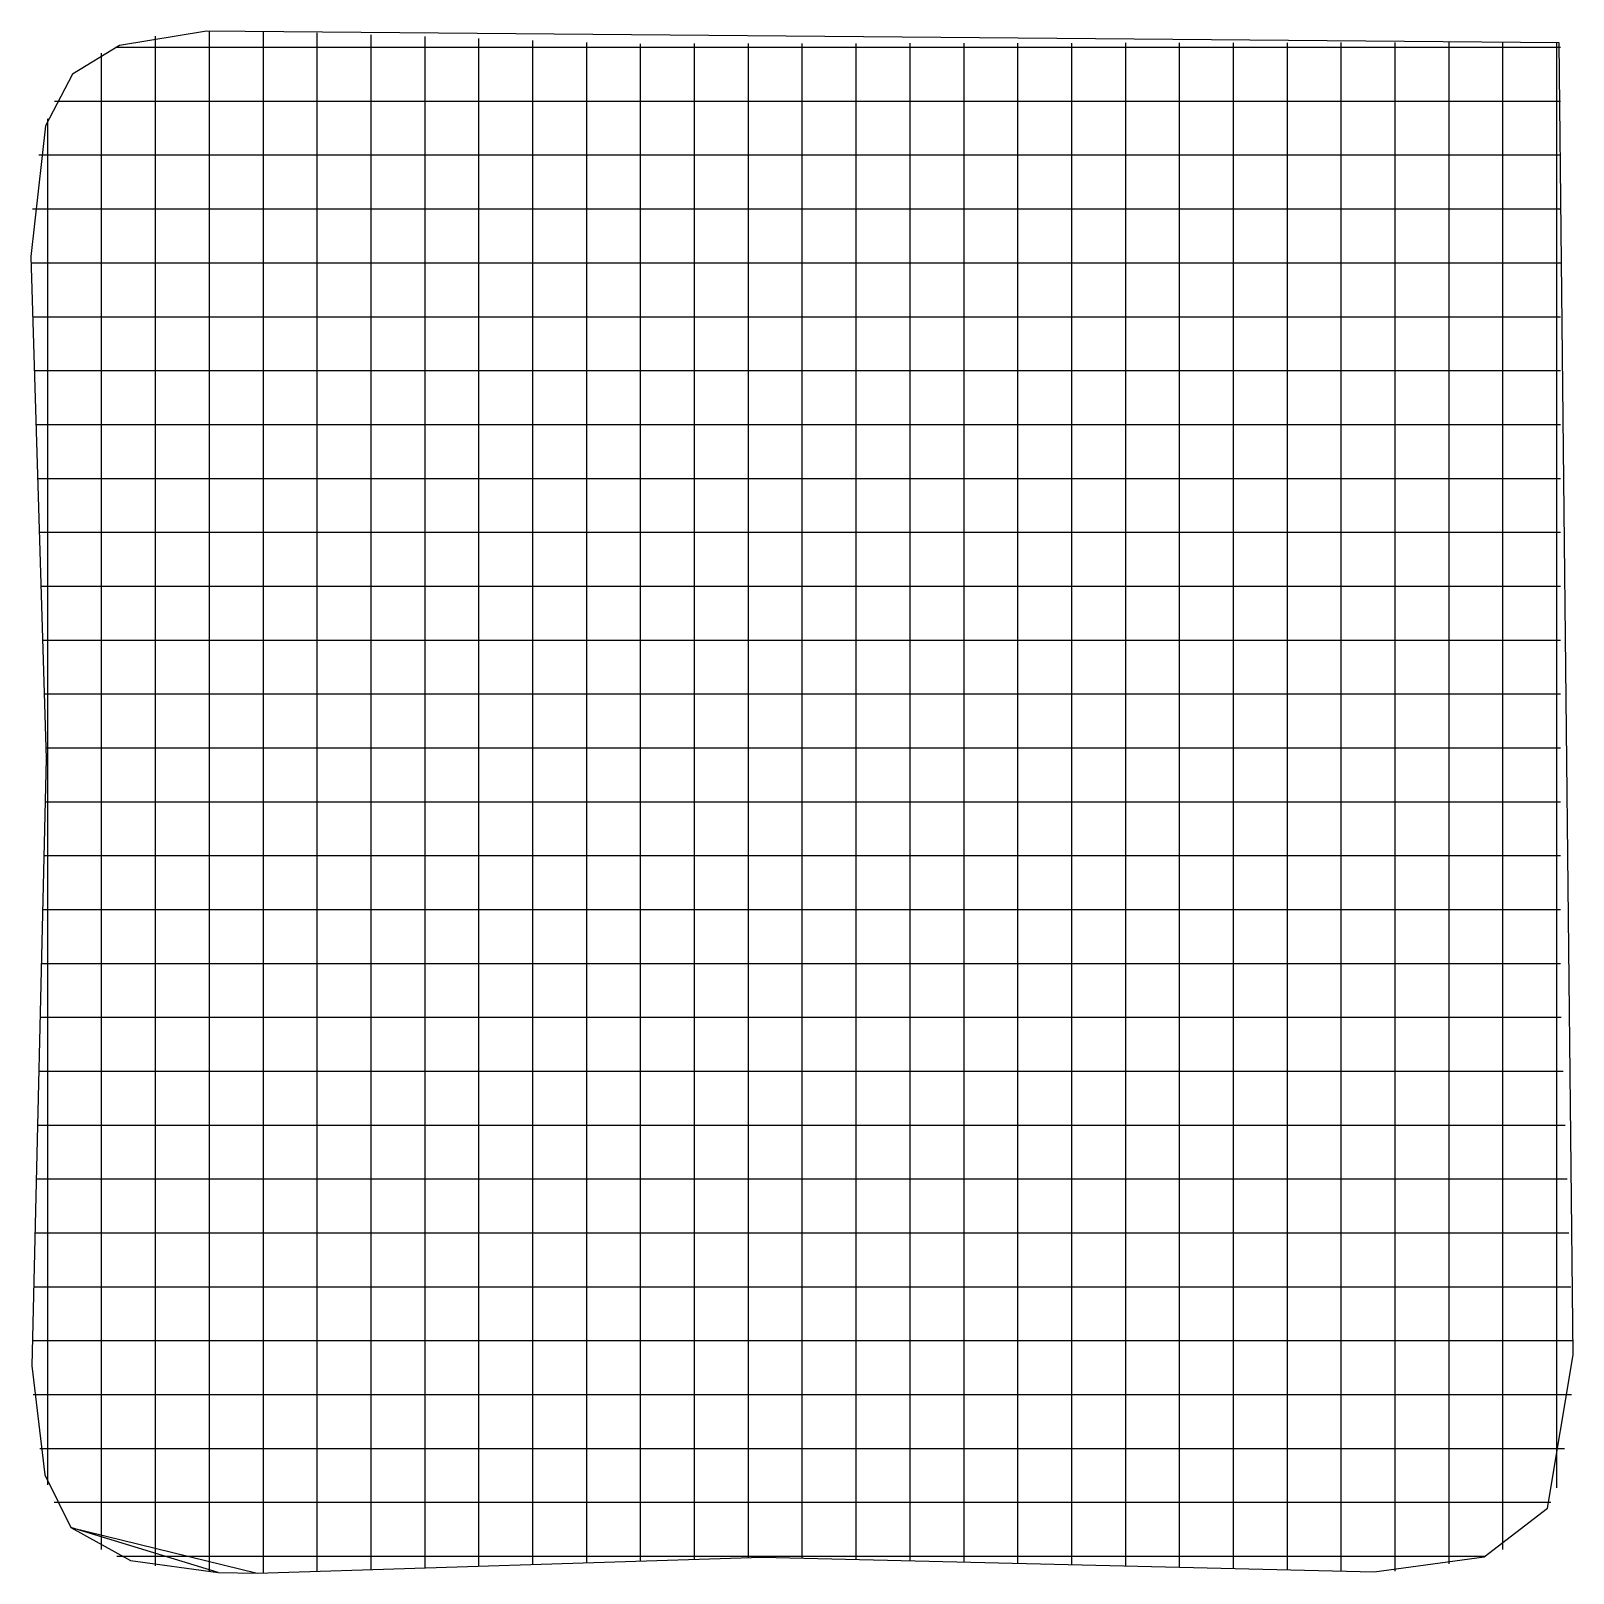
# Model space of a CAD drawing. Extents: x 0.4 to 14.7, y 0.4 to 14.7.
import ezdxf

# ---------------------------------------------------------------- set-up
doc = ezdxf.new("R2010")
doc.units = 0

msp = doc.modelspace()

# ---------------------------------------------------------------- linework, layer by layer
for p, q in [((2.066762, 14.739921), (1.258213, 14.608659)), ((2.066762, 14.739921), (1.258213, 14.608659)), ((14.615126, 14.632182), (2.066762, 14.739921)), ((14.615126, 14.632182), (2.066762, 14.739921)), ((2.092849, 14.743), (2.092849, 14.743974)), ((2.092849, 14.450742), (2.092849, 14.743)), ((2.592849, 14.449742), (2.592849, 14.742)), ((1.258213, 14.608659), (0.821046, 14.343448)), ((1.258213, 14.608659), (0.821046, 14.343448)), ((1.592849, 14.402742), (1.592849, 14.695)), ((3.092849, 14.431742), (3.092849, 14.724)), ((3.592849, 14.414742), (3.592849, 14.707)), ((4.092849, 14.689026), (4.092849, 14.69)), ((4.092849, 14.396768), (4.092849, 14.689026)), ((4.592849, 14.379742), (4.592849, 14.672)), ((5.092849, 14.362742), (5.092849, 14.655)), ((5.592849, 14.344742), (5.592849, 14.637)), ((6.092849, 14.332742), (6.092849, 14.625)), ((6.592849, 14.333742), (6.592849, 14.626)), ((7.092849, 14.334742), (7.092849, 14.627)), ((7.592849, 14.335742), (7.592849, 14.628)), ((8.092849, 14.335742), (8.092849, 14.628)), ((8.592849, 14.336742), (8.592849, 14.629)), ((9.092849, 14.337742), (9.092849, 14.63)), ((9.592849, 14.337742), (9.592849, 14.63)), ((10.092849, 14.338742), (10.092849, 14.631)), ((10.592849, 14.339742), (10.592849, 14.632)), ((11.092849, 14.340742), (11.092849, 14.633)), ((11.592849, 14.340742), (11.592849, 14.633)), ((12.092849, 14.341742), (12.092849, 14.634)), ((12.592849, 14.342742), (12.592849, 14.635)), ((13.092849, 14.635026), (13.092849, 14.636)), ((13.092849, 14.343742), (13.092849, 14.635026)), ((13.592849, 14.343742), (13.592849, 14.636)), ((14.092849, 14.344742), (14.092849, 14.637)), ((14.592849, 14.345742), (14.592849, 14.638)), ((14.743927, 2.461787), (14.615126, 14.632182)), ((14.743927, 2.461787), (14.615126, 14.632182)), ((1.092849, 14.536026), (1.092849, 14.537)), ((1.092849, 14.243768), (1.092849, 14.536026)), ((1.221, 14.592238), (1.513258, 14.592238)), ((1.221, 14.592238), (1.513258, 14.592238)), ((1.513258, 14.592238), (1.52629, 14.592238)), ((1.52629, 14.592238), (1.534032, 14.592238)), ((1.534032, 14.592238), (2.995323, 14.592238)), ((2.995323, 14.592238), (3.034032, 14.592238)), ((3.034032, 14.592238), (3.32629, 14.592238)), ((3.32629, 14.592238), (3.334032, 14.592238)), ((3.334032, 14.592238), (4.795323, 14.592238)), ((4.795323, 14.592238), (4.834032, 14.592238)), ((4.834032, 14.592238), (5.12629, 14.592238)), ((5.12629, 14.592238), (5.134032, 14.592238)), ((5.134032, 14.592238), (5.960148, 14.592238)), ((5.960148, 14.592238), (6.252406, 14.592238)), ((6.252406, 14.592238), (6.291116, 14.592238)), ((6.291116, 14.592238), (7.752406, 14.592238)), ((7.752406, 14.592238), (7.760148, 14.592238)), ((7.760148, 14.592238), (8.052406, 14.592238)), ((8.052406, 14.592238), (8.091116, 14.592238)), ((8.091116, 14.592238), (9.552406, 14.592238)), ((9.552406, 14.592238), (9.560148, 14.592238)), ((9.560148, 14.592238), (9.852406, 14.592238)), ((9.852406, 14.592238), (9.891116, 14.592238)), ((9.891116, 14.592238), (11.352406, 14.592238)), ((11.352406, 14.592238), (11.360148, 14.592238)), ((11.360148, 14.592238), (11.652406, 14.592238)), ((11.652406, 14.592238), (11.691116, 14.592238)), ((11.691116, 14.592238), (13.152406, 14.592238)), ((13.152406, 14.592238), (13.160148, 14.592238)), ((13.160148, 14.592238), (13.452406, 14.592238)), ((13.452406, 14.592238), (13.491116, 14.592238)), ((13.491116, 14.592238), (14.618258, 14.592238)), ((14.618258, 14.592238), (14.626, 14.592238)), ((0.821046, 14.343448), (0.571485, 13.861682)), ((0.821046, 14.343448), (0.571485, 13.861682)), ((1.592849, 14.369426), (1.592849, 14.402742)), ((1.592849, 12.908135), (1.592849, 14.369426)), ((2.092849, 14.41469), (2.092849, 14.450742)), ((2.092849, 12.9534), (2.092849, 14.41469)), ((2.592849, 14.413484), (2.592849, 14.449742)), ((2.592849, 12.951219), (2.592849, 14.413484)), ((3.092849, 14.396361), (3.092849, 14.431742)), ((3.092849, 12.935071), (3.092849, 14.396361)), ((3.592849, 14.380213), (3.592849, 14.414742)), ((3.592849, 12.918923), (3.592849, 14.380213)), ((4.092849, 14.363065), (4.092849, 14.396768)), ((4.092849, 12.901774), (4.092849, 14.363065)), ((4.592849, 14.346916), (4.592849, 14.379742)), ((4.592849, 12.885626), (4.592849, 14.346916)), ((5.092849, 14.330768), (5.092849, 14.362742)), ((5.092849, 12.869477), (5.092849, 14.330768)), ((5.592849, 14.313645), (5.592849, 14.344742)), ((5.592849, 12.852355), (5.592849, 14.313645)), ((6.092849, 14.302368), (6.092849, 14.332742)), ((6.592849, 14.303729), (6.592849, 14.333742)), ((7.092849, 14.305116), (7.092849, 14.334742)), ((7.592849, 14.305987), (7.592849, 14.335742)), ((8.092849, 14.305677), (8.092849, 14.335742)), ((8.592849, 14.306342), (8.592849, 14.336742)), ((9.092849, 14.307006), (9.092849, 14.337742)), ((9.592849, 14.306697), (9.592849, 14.337742)), ((10.092849, 14.307361), (10.092849, 14.338742)), ((10.592849, 14.308026), (10.592849, 14.339742)), ((11.092849, 14.30869), (11.092849, 14.340742)), ((11.592849, 14.308381), (11.592849, 14.340742)), ((12.092849, 14.309045), (12.092849, 14.341742)), ((12.092849, 12.847755), (12.092849, 14.309045)), ((12.592849, 14.30971), (12.592849, 14.342742)), ((12.592849, 12.848419), (12.592849, 14.30971)), ((13.092849, 14.310684), (13.092849, 14.343742)), ((13.092849, 12.848419), (13.092849, 14.310684)), ((13.592849, 14.312439), (13.592849, 14.343742)), ((13.592849, 12.851148), (13.592849, 14.312439)), ((14.092849, 14.316794), (14.092849, 14.344742)), ((14.092849, 12.855503), (14.092849, 14.316794)), ((14.592849, 14.332529), (14.592849, 14.345742)), ((14.592849, 14.324813), (14.592849, 14.332529)), ((14.592849, 12.863523), (14.592849, 14.324813)), ((1.092849, 14.2184), (1.092849, 14.243768)), ((1.092849, 12.75711), (1.092849, 14.2184)), ((6.092849, 12.841077), (6.092849, 14.302368)), ((6.592849, 12.842439), (6.592849, 14.303729)), ((7.092849, 12.843826), (7.092849, 14.305116)), ((7.592849, 12.843723), (7.592849, 14.305987)), ((8.092849, 12.844387), (8.092849, 14.305677)), ((8.592849, 12.845052), (8.592849, 14.306342)), ((9.092849, 12.845716), (9.092849, 14.307006)), ((9.592849, 12.845406), (9.592849, 14.306697)), ((10.092849, 12.846071), (10.092849, 14.307361)), ((10.592849, 12.846735), (10.592849, 14.308026)), ((11.092849, 12.846426), (11.092849, 14.30869)), ((11.592849, 12.84709), (11.592849, 14.308381)), ((0.654, 14.092238), (0.946258, 14.092238)), ((0.654, 14.092238), (0.946258, 14.092238)), ((0.946258, 14.092238), (0.973923, 14.092238)), ((0.973923, 14.092238), (2.435213, 14.092238)), ((2.435213, 14.092238), (2.442955, 14.092238)), ((2.442955, 14.092238), (2.735213, 14.092238)), ((2.735213, 14.092238), (2.773923, 14.092238)), ((2.773923, 14.092238), (4.235213, 14.092238)), ((4.235213, 14.092238), (4.242955, 14.092238)), ((4.242955, 14.092238), (4.535213, 14.092238)), ((4.535213, 14.092238), (4.573923, 14.092238)), ((4.573923, 14.092238), (6.035213, 14.092238)), ((6.035213, 14.092238), (6.042955, 14.092238)), ((6.042955, 14.092238), (6.335213, 14.092238)), ((6.335213, 14.092238), (6.373923, 14.092238)), ((6.373923, 14.092238), (7.835213, 14.092238)), ((7.835213, 14.092238), (7.842955, 14.092238)), ((7.842955, 14.092238), (8.135213, 14.092238)), ((8.135213, 14.092238), (8.173923, 14.092238)), ((8.173923, 14.092238), (9.635213, 14.092238)), ((9.635213, 14.092238), (9.642955, 14.092238)), ((9.642955, 14.092238), (9.935213, 14.092238)), ((9.935213, 14.092238), (9.973923, 14.092238)), ((9.973923, 14.092238), (11.435213, 14.092238)), ((11.435213, 14.092238), (11.442955, 14.092238)), ((11.442955, 14.092238), (11.735213, 14.092238)), ((11.735213, 14.092238), (11.773923, 14.092238)), ((11.773923, 14.092238), (13.235213, 14.092238)), ((13.235213, 14.092238), (13.242955, 14.092238)), ((13.242955, 14.092238), (13.535213, 14.092238)), ((13.535213, 14.092238), (13.573923, 14.092238)), ((13.573923, 14.092238), (14.618258, 14.092238)), ((14.618258, 14.092238), (14.626, 14.092238)), ((0.592849, 13.927065), (0.592849, 13.929)), ((0.592849, 13.634805), (0.592849, 13.927065)), ((0.571485, 13.861682), (0.435862, 12.651455)), ((0.571485, 13.861682), (0.435862, 12.651455)), ((0.592849, 13.596097), (0.592849, 13.634805)), ((0.592849, 12.134806), (0.592849, 13.596097)), ((0.511, 13.592238), (0.803258, 13.592238)), ((0.511, 13.592238), (0.803258, 13.592238)), ((0.803258, 13.592238), (0.834613, 13.592238)), ((0.834613, 13.592238), (2.295903, 13.592238)), ((2.295903, 13.592238), (2.303645, 13.592238)), ((2.303645, 13.592238), (2.595903, 13.592238)), ((2.595903, 13.592238), (2.634613, 13.592238)), ((2.634613, 13.592238), (4.095903, 13.592238)), ((4.095903, 13.592238), (4.103645, 13.592238)), ((4.103645, 13.592238), (4.395903, 13.592238)), ((4.395903, 13.592238), (4.434613, 13.592238)), ((4.434613, 13.592238), (5.895903, 13.592238)), ((5.895903, 13.592238), (5.903645, 13.592238)), ((5.903645, 13.592238), (6.195903, 13.592238)), ((6.195903, 13.592238), (6.234613, 13.592238)), ((6.234613, 13.592238), (7.695903, 13.592238)), ((7.695903, 13.592238), (7.703645, 13.592238)), ((7.703645, 13.592238), (7.995903, 13.592238)), ((7.995903, 13.592238), (8.034613, 13.592238)), ((8.034613, 13.592238), (9.495903, 13.592238)), ((9.495903, 13.592238), (9.503645, 13.592238)), ((9.503645, 13.592238), (9.795903, 13.592238)), ((9.795903, 13.592238), (9.834613, 13.592238)), ((9.834613, 13.592238), (11.295903, 13.592238)), ((11.295903, 13.592238), (11.303645, 13.592238)), ((11.303645, 13.592238), (11.595903, 13.592238)), ((11.595903, 13.592238), (11.634613, 13.592238)), ((11.634613, 13.592238), (13.095903, 13.592238)), ((13.095903, 13.592238), (13.103645, 13.592238)), ((13.103645, 13.592238), (13.395903, 13.592238)), ((13.395903, 13.592238), (13.434613, 13.592238)), ((13.434613, 13.592238), (14.618258, 13.592238)), ((14.618258, 13.592238), (14.626, 13.592238)), ((0.451, 13.092238), (0.743258, 13.092238)), ((0.451, 13.092238), (0.743258, 13.092238)), ((0.743258, 13.092238), (0.776161, 13.092238)), ((0.776161, 13.092238), (2.237452, 13.092238)), ((2.237452, 13.092238), (2.245194, 13.092238)), ((2.245194, 13.092238), (2.537452, 13.092238)), ((2.537452, 13.092238), (2.576161, 13.092238)), ((2.576161, 13.092238), (4.037452, 13.092238)), ((4.037452, 13.092238), (4.045194, 13.092238)), ((4.045194, 13.092238), (4.337452, 13.092238)), ((4.337452, 13.092238), (4.376161, 13.092238)), ((4.376161, 13.092238), (5.837452, 13.092238)), ((5.837452, 13.092238), (5.845194, 13.092238)), ((5.845194, 13.092238), (6.137452, 13.092238)), ((6.137452, 13.092238), (6.176161, 13.092238)), ((6.176161, 13.092238), (7.637452, 13.092238)), ((7.637452, 13.092238), (7.645194, 13.092238)), ((7.645194, 13.092238), (7.937452, 13.092238)), ((7.937452, 13.092238), (7.976161, 13.092238)), ((7.976161, 13.092238), (9.437452, 13.092238)), ((9.437452, 13.092238), (9.445194, 13.092238)), ((9.445194, 13.092238), (9.737452, 13.092238)), ((9.737452, 13.092238), (9.776161, 13.092238)), ((9.776161, 13.092238), (11.237452, 13.092238)), ((11.237452, 13.092238), (11.245194, 13.092238)), ((11.245194, 13.092238), (11.537452, 13.092238)), ((11.537452, 13.092238), (11.576161, 13.092238)), ((11.576161, 13.092238), (13.037452, 13.092238)), ((13.037452, 13.092238), (13.045194, 13.092238)), ((13.045194, 13.092238), (13.337452, 13.092238)), ((13.337452, 13.092238), (13.376161, 13.092238)), ((13.376161, 13.092238), (14.618258, 13.092238)), ((14.618258, 13.092238), (14.626, 13.092238)), ((1.592849, 12.900394), (1.592849, 12.908135)), ((1.592849, 12.608135), (1.592849, 12.900394)), ((2.092849, 12.945684), (2.092849, 12.9534)), ((2.092849, 12.653426), (2.092849, 12.945684)), ((2.592849, 12.943477), (2.592849, 12.951219)), ((2.592849, 12.652194), (2.592849, 12.943477)), ((3.092849, 12.927329), (3.092849, 12.935071)), ((3.092849, 12.635071), (3.092849, 12.927329)), ((3.592849, 12.911181), (3.592849, 12.918923)), ((3.592849, 12.618923), (3.592849, 12.911181)), ((4.092849, 12.894058), (4.092849, 12.901774)), ((4.092849, 12.6018), (4.092849, 12.894058)), ((4.592849, 12.877884), (4.592849, 12.885626)), ((1.092849, 12.749368), (1.092849, 12.75711)), ((1.092849, 12.45711), (1.092849, 12.749368)), ((4.592849, 12.585626), (4.592849, 12.877884)), ((5.092849, 12.861735), (5.092849, 12.869477)), ((5.092849, 12.569477), (5.092849, 12.861735)), ((5.592849, 12.844613), (5.592849, 12.852355)), ((5.592849, 12.552355), (5.592849, 12.844613)), ((6.092849, 12.833335), (6.092849, 12.841077)), ((6.092849, 12.541077), (6.092849, 12.833335)), ((6.592849, 12.834723), (6.592849, 12.842439)), ((6.592849, 12.542465), (6.592849, 12.834723)), ((7.092849, 12.836084), (7.092849, 12.843826)), ((7.092849, 12.543826), (7.092849, 12.836084)), ((7.592849, 12.835981), (7.592849, 12.843723)), ((7.592849, 12.544697), (7.592849, 12.835981)), ((8.092849, 12.836645), (8.092849, 12.844387)), ((8.092849, 12.544387), (8.092849, 12.836645)), ((8.592849, 12.83731), (8.592849, 12.845052)), ((8.592849, 12.545052), (8.592849, 12.83731)), ((9.092849, 12.837974), (9.092849, 12.845716)), ((9.092849, 12.545716), (9.092849, 12.837974)), ((9.592849, 12.837665), (9.592849, 12.845406)), ((9.592849, 12.545406), (9.592849, 12.837665)), ((10.092849, 12.838329), (10.092849, 12.846071)), ((10.092849, 12.546071), (10.092849, 12.838329)), ((10.592849, 12.838994), (10.592849, 12.846735)), ((10.592849, 12.546735), (10.592849, 12.838994)), ((11.092849, 12.838684), (11.092849, 12.846426)), ((11.092849, 12.5474), (11.092849, 12.838684)), ((11.592849, 12.839348), (11.592849, 12.84709)), ((11.592849, 12.54709), (11.592849, 12.839348)), ((12.092849, 12.840013), (12.092849, 12.847755)), ((12.092849, 12.547755), (12.092849, 12.840013)), ((12.592849, 12.840677), (12.592849, 12.848419)), ((12.592849, 12.548419), (12.592849, 12.840677)), ((13.092849, 12.840677), (13.092849, 12.848419)), ((13.092849, 12.549394), (13.092849, 12.840677)), ((13.592849, 12.843406), (13.592849, 12.851148)), ((13.592849, 12.551148), (13.592849, 12.843406)), ((14.092849, 12.847761), (14.092849, 12.855503)), ((14.092849, 12.555503), (14.092849, 12.847761)), ((14.592849, 12.824787), (14.592849, 12.863523)), ((14.592849, 12.532529), (14.592849, 12.824787)), ((0.435862, 12.651455), (0.577744, 7.991989)), ((0.435862, 12.651455), (0.577744, 7.991989)), ((0.438, 12.592238), (0.730258, 12.592238)), ((0.438, 12.592238), (0.730258, 12.592238)), ((0.730258, 12.592238), (0.763497, 12.592238)), ((0.763497, 12.592238), (2.224787, 12.592238)), ((1.592849, 12.569426), (1.592849, 12.608135)), ((2.092849, 12.61469), (2.092849, 12.653426)), ((2.092849, 11.1534), (2.092849, 12.61469)), ((2.224787, 12.592238), (2.232529, 12.592238)), ((2.232529, 12.592238), (2.524787, 12.592238)), ((2.524787, 12.592238), (2.563497, 12.592238)), ((2.563497, 12.592238), (4.024787, 12.592238)), ((2.592849, 12.613484), (2.592849, 12.652194)), ((2.592849, 11.151219), (2.592849, 12.613484)), ((3.092849, 12.596361), (3.092849, 12.635071)), ((3.092849, 11.135071), (3.092849, 12.596361)), ((3.592849, 12.580213), (3.592849, 12.618923)), ((4.024787, 12.592238), (4.032529, 12.592238)), ((4.032529, 12.592238), (4.324787, 12.592238)), ((4.092849, 12.563065), (4.092849, 12.6018)), ((4.324787, 12.592238), (4.363497, 12.592238)), ((4.363497, 12.592238), (5.824787, 12.592238)), ((5.824787, 12.592238), (5.832529, 12.592238)), ((5.832529, 12.592238), (6.124787, 12.592238)), ((6.124787, 12.592238), (6.163497, 12.592238)), ((6.163497, 12.592238), (7.624787, 12.592238)), ((7.624787, 12.592238), (7.632529, 12.592238)), ((7.632529, 12.592238), (7.924787, 12.592238)), ((7.924787, 12.592238), (7.963497, 12.592238)), ((7.963497, 12.592238), (9.424787, 12.592238)), ((9.424787, 12.592238), (9.432529, 12.592238)), ((9.432529, 12.592238), (9.724787, 12.592238)), ((9.724787, 12.592238), (9.763497, 12.592238)), ((9.763497, 12.592238), (11.224787, 12.592238)), ((11.224787, 12.592238), (11.232529, 12.592238)), ((11.232529, 12.592238), (11.524787, 12.592238)), ((11.524787, 12.592238), (11.563497, 12.592238)), ((11.563497, 12.592238), (13.024787, 12.592238)), ((13.024787, 12.592238), (13.032529, 12.592238)), ((13.032529, 12.592238), (13.324787, 12.592238)), ((13.324787, 12.592238), (13.363497, 12.592238)), ((13.363497, 12.592238), (14.618258, 12.592238)), ((14.618258, 12.592238), (14.626, 12.592238)), ((1.092849, 12.4184), (1.092849, 12.45711)), ((1.592849, 11.108135), (1.592849, 12.569426)), ((3.592849, 11.118923), (3.592849, 12.580213)), ((4.092849, 11.101774), (4.092849, 12.563065)), ((4.592849, 12.546916), (4.592849, 12.585626)), ((4.592849, 11.085626), (4.592849, 12.546916)), ((5.092849, 12.530768), (5.092849, 12.569477)), ((5.092849, 11.069477), (5.092849, 12.530768)), ((5.592849, 12.513645), (5.592849, 12.552355)), ((5.592849, 11.052355), (5.592849, 12.513645)), ((6.092849, 12.502368), (6.092849, 12.541077)), ((6.092849, 11.041077), (6.092849, 12.502368)), ((6.592849, 12.503729), (6.592849, 12.542465)), ((6.592849, 11.042439), (6.592849, 12.503729)), ((7.092849, 12.505116), (7.092849, 12.543826)), ((7.092849, 11.043826), (7.092849, 12.505116)), ((7.592849, 12.505987), (7.592849, 12.544697)), ((7.592849, 11.043723), (7.592849, 12.505987)), ((8.092849, 12.505677), (8.092849, 12.544387)), ((8.092849, 11.044387), (8.092849, 12.505677)), ((8.592849, 12.506342), (8.592849, 12.545052)), ((8.592849, 11.045052), (8.592849, 12.506342)), ((9.092849, 12.507006), (9.092849, 12.545716)), ((9.092849, 11.045716), (9.092849, 12.507006)), ((9.592849, 12.506697), (9.592849, 12.545406)), ((9.592849, 11.045406), (9.592849, 12.506697)), ((10.092849, 12.507361), (10.092849, 12.546071)), ((10.092849, 11.046071), (10.092849, 12.507361)), ((10.592849, 12.508026), (10.592849, 12.546735)), ((10.592849, 11.046735), (10.592849, 12.508026)), ((11.092849, 12.50869), (11.092849, 12.5474)), ((11.092849, 11.046426), (11.092849, 12.50869)), ((11.592849, 12.508381), (11.592849, 12.54709)), ((11.592849, 11.04709), (11.592849, 12.508381)), ((12.092849, 12.509045), (12.092849, 12.547755)), ((12.092849, 11.047755), (12.092849, 12.509045)), ((12.592849, 12.50971), (12.592849, 12.548419)), ((12.592849, 11.048419), (12.592849, 12.50971)), ((13.092849, 12.510684), (13.092849, 12.549394)), ((13.092849, 11.048419), (13.092849, 12.510684)), ((13.592849, 12.512439), (13.592849, 12.551148)), ((13.592849, 11.051148), (13.592849, 12.512439)), ((14.092849, 12.516794), (14.092849, 12.555503)), ((14.092849, 11.055503), (14.092849, 12.516794)), ((14.592849, 12.524813), (14.592849, 12.532529)), ((14.592849, 11.063523), (14.592849, 12.524813)), ((1.092849, 10.95711), (1.092849, 12.4184)), ((0.453, 12.092238), (0.745258, 12.092238)), ((0.453, 12.092238), (0.745258, 12.092238)), ((0.592849, 12.127065), (0.592849, 12.134806)), ((0.592849, 11.834806), (0.592849, 12.127065)), ((0.745258, 12.092238), (0.77811, 12.092238)), ((0.77811, 12.092238), (2.2394, 12.092238)), ((2.2394, 12.092238), (2.247142, 12.092238)), ((2.247142, 12.092238), (2.5394, 12.092238)), ((2.5394, 12.092238), (2.57811, 12.092238)), ((2.57811, 12.092238), (4.0394, 12.092238)), ((4.0394, 12.092238), (4.047142, 12.092238)), ((4.047142, 12.092238), (4.3394, 12.092238)), ((4.3394, 12.092238), (4.37811, 12.092238)), ((4.37811, 12.092238), (5.8394, 12.092238)), ((5.8394, 12.092238), (5.847142, 12.092238)), ((5.847142, 12.092238), (6.1394, 12.092238)), ((6.1394, 12.092238), (6.17811, 12.092238)), ((6.17811, 12.092238), (7.6394, 12.092238)), ((7.6394, 12.092238), (7.647142, 12.092238)), ((7.647142, 12.092238), (7.9394, 12.092238)), ((7.9394, 12.092238), (7.97811, 12.092238)), ((7.97811, 12.092238), (9.4394, 12.092238)), ((9.4394, 12.092238), (9.447142, 12.092238)), ((9.447142, 12.092238), (9.7394, 12.092238)), ((9.7394, 12.092238), (9.77811, 12.092238)), ((9.77811, 12.092238), (11.2394, 12.092238)), ((11.2394, 12.092238), (11.247142, 12.092238)), ((11.247142, 12.092238), (11.5394, 12.092238)), ((11.5394, 12.092238), (11.57811, 12.092238)), ((11.57811, 12.092238), (13.0394, 12.092238)), ((13.0394, 12.092238), (13.047142, 12.092238)), ((13.047142, 12.092238), (13.3394, 12.092238)), ((13.3394, 12.092238), (13.37811, 12.092238)), ((13.37811, 12.092238), (14.618258, 12.092238)), ((14.618258, 12.092238), (14.626, 12.092238)), ((0.592849, 11.796097), (0.592849, 11.834806)), ((0.592849, 10.334806), (0.592849, 11.796097)), ((0.468, 11.592238), (0.760258, 11.592238)), ((0.468, 11.592238), (0.760258, 11.592238)), ((0.760258, 11.592238), (0.792723, 11.592238)), ((0.792723, 11.592238), (2.254013, 11.592238)), ((2.254013, 11.592238), (2.261755, 11.592238)), ((2.261755, 11.592238), (2.554013, 11.592238)), ((2.554013, 11.592238), (2.592723, 11.592238)), ((2.592723, 11.592238), (4.054013, 11.592238)), ((4.054013, 11.592238), (4.061755, 11.592238)), ((4.061755, 11.592238), (4.354013, 11.592238)), ((4.354013, 11.592238), (4.392723, 11.592238)), ((4.392723, 11.592238), (5.854013, 11.592238)), ((5.854013, 11.592238), (5.861755, 11.592238)), ((5.861755, 11.592238), (6.154013, 11.592238)), ((6.154013, 11.592238), (6.192723, 11.592238)), ((6.192723, 11.592238), (7.654013, 11.592238)), ((7.654013, 11.592238), (7.661755, 11.592238)), ((7.661755, 11.592238), (7.954013, 11.592238)), ((7.954013, 11.592238), (7.992723, 11.592238)), ((7.992723, 11.592238), (9.454013, 11.592238)), ((9.454013, 11.592238), (9.461755, 11.592238)), ((9.461755, 11.592238), (9.754013, 11.592238)), ((9.754013, 11.592238), (9.792723, 11.592238)), ((9.792723, 11.592238), (11.254013, 11.592238)), ((11.254013, 11.592238), (11.261755, 11.592238)), ((11.261755, 11.592238), (11.554013, 11.592238)), ((11.554013, 11.592238), (11.592723, 11.592238)), ((11.592723, 11.592238), (13.054013, 11.592238)), ((13.054013, 11.592238), (13.061755, 11.592238)), ((13.061755, 11.592238), (13.354013, 11.592238)), ((13.354013, 11.592238), (13.392723, 11.592238)), ((13.392723, 11.592238), (14.618258, 11.592238)), ((14.618258, 11.592238), (14.626, 11.592238)), ((0.484, 11.092238), (0.776258, 11.092238)), ((0.484, 11.092238), (0.776258, 11.092238)), ((0.776258, 11.092238), (0.80831, 11.092238)), ((0.80831, 11.092238), (2.2696, 11.092238)), ((1.592849, 11.100394), (1.592849, 11.108135)), ((1.592849, 10.808135), (1.592849, 11.100394)), ((2.092849, 11.145684), (2.092849, 11.1534)), ((2.092849, 10.853426), (2.092849, 11.145684)), ((2.2696, 11.092238), (2.277342, 11.092238)), ((2.277342, 11.092238), (2.5696, 11.092238)), ((2.5696, 11.092238), (2.60831, 11.092238)), ((2.592849, 11.143477), (2.592849, 11.151219)), ((2.592849, 10.852194), (2.592849, 11.143477)), ((2.60831, 11.092238), (4.0696, 11.092238)), ((3.092849, 11.127329), (3.092849, 11.135071)), ((3.092849, 10.835071), (3.092849, 11.127329)), ((3.592849, 11.111181), (3.592849, 11.118923)), ((3.592849, 10.818923), (3.592849, 11.111181)), ((4.0696, 11.092238), (4.077342, 11.092238)), ((4.077342, 11.092238), (4.3696, 11.092238)), ((4.092849, 11.094058), (4.092849, 11.101774)), ((4.092849, 10.8018), (4.092849, 11.094058)), ((4.3696, 11.092238), (4.40831, 11.092238)), ((4.40831, 11.092238), (5.8696, 11.092238)), ((4.592849, 11.077884), (4.592849, 11.085626)), ((4.592849, 10.785626), (4.592849, 11.077884)), ((5.092849, 11.061735), (5.092849, 11.069477)), ((5.092849, 10.769477), (5.092849, 11.061735)), ((5.592849, 11.044613), (5.592849, 11.052355)), ((5.592849, 10.752355), (5.592849, 11.044613)), ((5.8696, 11.092238), (5.877342, 11.092238)), ((5.877342, 11.092238), (6.1696, 11.092238)), ((6.092849, 11.033335), (6.092849, 11.041077)), ((6.092849, 10.741077), (6.092849, 11.033335)), ((6.1696, 11.092238), (6.20831, 11.092238)), ((6.20831, 11.092238), (7.6696, 11.092238)), ((6.592849, 11.034723), (6.592849, 11.042439)), ((6.592849, 10.742465), (6.592849, 11.034723)), ((7.092849, 11.036084), (7.092849, 11.043826)), ((7.092849, 10.743826), (7.092849, 11.036084)), ((7.592849, 11.035981), (7.592849, 11.043723)), ((7.592849, 10.744697), (7.592849, 11.035981)), ((7.6696, 11.092238), (7.677342, 11.092238)), ((7.677342, 11.092238), (7.9696, 11.092238)), ((7.9696, 11.092238), (8.00831, 11.092238)), ((8.00831, 11.092238), (9.4696, 11.092238)), ((8.092849, 11.036645), (8.092849, 11.044387)), ((8.092849, 10.744387), (8.092849, 11.036645)), ((8.592849, 11.03731), (8.592849, 11.045052)), ((8.592849, 10.745052), (8.592849, 11.03731)), ((9.092849, 11.037974), (9.092849, 11.045716)), ((9.092849, 10.745716), (9.092849, 11.037974)), ((9.4696, 11.092238), (9.477342, 11.092238)), ((9.477342, 11.092238), (9.7696, 11.092238)), ((9.592849, 11.037665), (9.592849, 11.045406)), ((9.592849, 10.745406), (9.592849, 11.037665)), ((9.7696, 11.092238), (9.80831, 11.092238)), ((9.80831, 11.092238), (11.2696, 11.092238)), ((10.092849, 11.038329), (10.092849, 11.046071)), ((10.092849, 10.746071), (10.092849, 11.038329)), ((10.592849, 11.038994), (10.592849, 11.046735)), ((10.592849, 10.746735), (10.592849, 11.038994)), ((11.092849, 11.038684), (11.092849, 11.046426)), ((11.092849, 10.7474), (11.092849, 11.038684)), ((11.2696, 11.092238), (11.277342, 11.092238)), ((11.277342, 11.092238), (11.5696, 11.092238)), ((11.5696, 11.092238), (11.60831, 11.092238)), ((11.592849, 11.039348), (11.592849, 11.04709)), ((11.592849, 10.74709), (11.592849, 11.039348)), ((11.60831, 11.092238), (13.0696, 11.092238)), ((12.092849, 11.040013), (12.092849, 11.047755)), ((12.092849, 10.747755), (12.092849, 11.040013)), ((12.592849, 11.040677), (12.592849, 11.048419)), ((12.592849, 10.748419), (12.592849, 11.040677)), ((13.0696, 11.092238), (13.077342, 11.092238)), ((13.077342, 11.092238), (13.3696, 11.092238)), ((13.092849, 11.040677), (13.092849, 11.048419)), ((13.092849, 10.749394), (13.092849, 11.040677)), ((13.3696, 11.092238), (13.40831, 11.092238)), ((13.40831, 11.092238), (14.618258, 11.092238)), ((13.592849, 11.043406), (13.592849, 11.051148)), ((13.592849, 10.751148), (13.592849, 11.043406)), ((14.092849, 11.047761), (14.092849, 11.055503)), ((14.092849, 10.755503), (14.092849, 11.047761)), ((14.592849, 11.024787), (14.592849, 11.063523)), ((14.592849, 10.732529), (14.592849, 11.024787)), ((14.618258, 11.092238), (14.626, 11.092238)), ((1.092849, 10.949368), (1.092849, 10.95711)), ((1.092849, 10.65711), (1.092849, 10.949368)), ((1.592849, 10.769426), (1.592849, 10.808135)), ((1.592849, 9.308135), (1.592849, 10.769426)), ((2.092849, 10.81469), (2.092849, 10.853426)), ((2.092849, 9.3534), (2.092849, 10.81469)), ((2.592849, 10.813484), (2.592849, 10.852194)), ((2.592849, 9.351219), (2.592849, 10.813484)), ((3.092849, 10.796361), (3.092849, 10.835071)), ((3.092849, 9.335071), (3.092849, 10.796361)), ((3.592849, 10.780213), (3.592849, 10.818923)), ((3.592849, 9.318923), (3.592849, 10.780213)), ((4.092849, 10.763065), (4.092849, 10.8018)), ((4.092849, 9.301774), (4.092849, 10.763065)), ((4.592849, 10.746916), (4.592849, 10.785626)), ((4.592849, 9.285626), (4.592849, 10.746916)), ((5.092849, 10.730768), (5.092849, 10.769477)), ((5.592849, 10.713645), (5.592849, 10.752355)), ((6.092849, 10.702368), (6.092849, 10.741077)), ((6.592849, 10.703729), (6.592849, 10.742465)), ((7.092849, 10.705116), (7.092849, 10.743826)), ((7.592849, 10.705987), (7.592849, 10.744697)), ((8.092849, 10.705677), (8.092849, 10.744387)), ((8.592849, 10.706342), (8.592849, 10.745052)), ((9.092849, 10.707006), (9.092849, 10.745716)), ((9.592849, 10.706697), (9.592849, 10.745406)), ((10.092849, 10.707361), (10.092849, 10.746071)), ((10.592849, 10.708026), (10.592849, 10.746735)), ((11.092849, 10.70869), (11.092849, 10.7474)), ((11.592849, 10.708381), (11.592849, 10.74709)), ((12.092849, 10.709045), (12.092849, 10.747755)), ((12.592849, 10.70971), (12.592849, 10.748419)), ((13.092849, 10.710684), (13.092849, 10.749394)), ((13.592849, 10.712439), (13.592849, 10.751148)), ((14.092849, 10.716794), (14.092849, 10.755503)), ((14.592849, 10.724813), (14.592849, 10.732529)), ((0.499, 10.592238), (0.791258, 10.592238)), ((0.499, 10.592238), (0.791258, 10.592238)), ((0.791258, 10.592238), (0.822923, 10.592238)), ((0.822923, 10.592238), (2.284213, 10.592238)), ((1.092849, 10.6184), (1.092849, 10.65711)), ((1.092849, 9.15711), (1.092849, 10.6184)), ((2.284213, 10.592238), (2.291955, 10.592238)), ((2.291955, 10.592238), (2.584213, 10.592238)), ((2.584213, 10.592238), (2.622923, 10.592238)), ((2.622923, 10.592238), (4.084213, 10.592238)), ((4.084213, 10.592238), (4.091955, 10.592238)), ((4.091955, 10.592238), (4.384213, 10.592238)), ((4.384213, 10.592238), (4.422923, 10.592238)), ((4.422923, 10.592238), (5.884213, 10.592238)), ((5.092849, 9.269477), (5.092849, 10.730768)), ((5.592849, 9.252355), (5.592849, 10.713645)), ((5.884213, 10.592238), (5.891955, 10.592238)), ((5.891955, 10.592238), (6.184213, 10.592238)), ((6.092849, 9.241077), (6.092849, 10.702368)), ((6.184213, 10.592238), (6.222923, 10.592238)), ((6.222923, 10.592238), (7.684213, 10.592238)), ((6.592849, 9.242439), (6.592849, 10.703729)), ((7.092849, 9.243826), (7.092849, 10.705116)), ((7.592849, 9.243723), (7.592849, 10.705987)), ((7.684213, 10.592238), (7.691955, 10.592238)), ((7.691955, 10.592238), (7.984213, 10.592238)), ((7.984213, 10.592238), (8.022923, 10.592238)), ((8.022923, 10.592238), (9.484213, 10.592238)), ((8.092849, 9.244387), (8.092849, 10.705677)), ((8.592849, 9.245052), (8.592849, 10.706342)), ((9.092849, 9.245716), (9.092849, 10.707006)), ((9.484213, 10.592238), (9.491955, 10.592238)), ((9.491955, 10.592238), (9.784213, 10.592238)), ((9.592849, 9.245406), (9.592849, 10.706697)), ((9.784213, 10.592238), (9.822923, 10.592238)), ((9.822923, 10.592238), (11.284213, 10.592238)), ((10.092849, 9.246071), (10.092849, 10.707361)), ((10.592849, 9.246735), (10.592849, 10.708026)), ((11.092849, 9.246426), (11.092849, 10.70869)), ((11.284213, 10.592238), (11.291955, 10.592238)), ((11.291955, 10.592238), (11.584213, 10.592238)), ((11.584213, 10.592238), (11.622923, 10.592238)), ((11.592849, 9.24709), (11.592849, 10.708381)), ((11.622923, 10.592238), (13.084213, 10.592238)), ((12.092849, 9.247755), (12.092849, 10.709045)), ((12.592849, 9.248419), (12.592849, 10.70971)), ((13.084213, 10.592238), (13.091955, 10.592238)), ((13.091955, 10.592238), (13.384213, 10.592238)), ((13.092849, 9.248419), (13.092849, 10.710684)), ((13.384213, 10.592238), (13.422923, 10.592238)), ((13.422923, 10.592238), (14.618258, 10.592238)), ((13.592849, 9.251148), (13.592849, 10.712439)), ((14.092849, 9.255503), (14.092849, 10.716794)), ((14.592849, 9.263523), (14.592849, 10.724813)), ((14.618258, 10.592238), (14.626, 10.592238)), ((0.592849, 10.327065), (0.592849, 10.334806)), ((0.592849, 10.034806), (0.592849, 10.327065)), ((0.514, 10.092238), (0.806258, 10.092238)), ((0.514, 10.092238), (0.806258, 10.092238)), ((0.592849, 9.996097), (0.592849, 10.034806)), ((0.806258, 10.092238), (0.837535, 10.092238)), ((0.837535, 10.092238), (2.298826, 10.092238)), ((2.298826, 10.092238), (2.306568, 10.092238)), ((2.306568, 10.092238), (2.598826, 10.092238)), ((2.598826, 10.092238), (2.637535, 10.092238)), ((2.637535, 10.092238), (4.098826, 10.092238)), ((4.098826, 10.092238), (4.106568, 10.092238)), ((4.106568, 10.092238), (4.398826, 10.092238)), ((4.398826, 10.092238), (4.437535, 10.092238)), ((4.437535, 10.092238), (5.898826, 10.092238)), ((5.898826, 10.092238), (5.906568, 10.092238)), ((5.906568, 10.092238), (6.198826, 10.092238)), ((6.198826, 10.092238), (6.237535, 10.092238)), ((6.237535, 10.092238), (7.698826, 10.092238)), ((7.698826, 10.092238), (7.706568, 10.092238)), ((7.706568, 10.092238), (7.998826, 10.092238)), ((7.998826, 10.092238), (8.037535, 10.092238)), ((8.037535, 10.092238), (9.498826, 10.092238)), ((9.498826, 10.092238), (9.506568, 10.092238)), ((9.506568, 10.092238), (9.798826, 10.092238)), ((9.798826, 10.092238), (9.837535, 10.092238)), ((9.837535, 10.092238), (11.298826, 10.092238)), ((11.298826, 10.092238), (11.306568, 10.092238)), ((11.306568, 10.092238), (11.598826, 10.092238)), ((11.598826, 10.092238), (11.637535, 10.092238)), ((11.637535, 10.092238), (13.098826, 10.092238)), ((13.098826, 10.092238), (13.106568, 10.092238)), ((13.106568, 10.092238), (13.398826, 10.092238)), ((13.398826, 10.092238), (13.437535, 10.092238)), ((13.437535, 10.092238), (14.618258, 10.092238)), ((14.618258, 10.092238), (14.626, 10.092238)), ((0.592849, 8.534806), (0.592849, 9.996097)), ((0.529, 9.592238), (0.821258, 9.592238)), ((0.529, 9.592238), (0.821258, 9.592238)), ((0.821258, 9.592238), (0.852148, 9.592238)), ((0.852148, 9.592238), (2.314413, 9.592238)), ((2.314413, 9.592238), (2.322155, 9.592238)), ((2.322155, 9.592238), (2.613439, 9.592238)), ((2.613439, 9.592238), (2.652148, 9.592238)), ((2.652148, 9.592238), (4.114413, 9.592238)), ((4.114413, 9.592238), (4.122155, 9.592238)), ((4.122155, 9.592238), (4.413439, 9.592238)), ((4.413439, 9.592238), (4.452148, 9.592238)), ((4.452148, 9.592238), (5.914413, 9.592238)), ((5.914413, 9.592238), (5.922155, 9.592238)), ((5.922155, 9.592238), (6.213439, 9.592238)), ((6.213439, 9.592238), (6.252148, 9.592238)), ((6.252148, 9.592238), (7.714413, 9.592238)), ((7.714413, 9.592238), (7.722155, 9.592238)), ((7.722155, 9.592238), (8.013439, 9.592238)), ((8.013439, 9.592238), (8.052148, 9.592238)), ((8.052148, 9.592238), (9.514413, 9.592238)), ((9.514413, 9.592238), (9.522155, 9.592238)), ((9.522155, 9.592238), (9.813439, 9.592238)), ((9.813439, 9.592238), (9.852148, 9.592238)), ((9.852148, 9.592238), (11.314413, 9.592238)), ((11.314413, 9.592238), (11.322155, 9.592238)), ((11.322155, 9.592238), (11.613439, 9.592238)), ((11.613439, 9.592238), (11.652148, 9.592238)), ((11.652148, 9.592238), (13.114413, 9.592238)), ((13.114413, 9.592238), (13.122155, 9.592238)), ((13.122155, 9.592238), (13.413439, 9.592238)), ((13.413439, 9.592238), (13.452148, 9.592238)), ((13.452148, 9.592238), (14.618258, 9.592238)), ((14.618258, 9.592238), (14.626, 9.592238)), ((1.592849, 9.300394), (1.592849, 9.308135)), ((2.092849, 9.345684), (2.092849, 9.3534)), ((2.092849, 9.053426), (2.092849, 9.345684)), ((2.592849, 9.343477), (2.592849, 9.351219)), ((2.592849, 9.052194), (2.592849, 9.343477)), ((3.092849, 9.327329), (3.092849, 9.335071)), ((3.092849, 9.035071), (3.092849, 9.327329)), ((3.592849, 9.311181), (3.592849, 9.318923)), ((3.592849, 9.018923), (3.592849, 9.311181)), ((4.092849, 9.294058), (4.092849, 9.301774)), ((1.592849, 9.008135), (1.592849, 9.300394)), ((4.092849, 9.0018), (4.092849, 9.294058)), ((4.592849, 9.277884), (4.592849, 9.285626)), ((4.592849, 8.985626), (4.592849, 9.277884)), ((5.092849, 9.261735), (5.092849, 9.269477)), ((5.092849, 8.969477), (5.092849, 9.261735)), ((5.592849, 9.244613), (5.592849, 9.252355)), ((5.592849, 8.952355), (5.592849, 9.244613)), ((6.092849, 9.233335), (6.092849, 9.241077)), ((6.092849, 8.941077), (6.092849, 9.233335)), ((6.592849, 9.234723), (6.592849, 9.242439)), ((6.592849, 8.942465), (6.592849, 9.234723)), ((7.092849, 9.236084), (7.092849, 9.243826)), ((7.092849, 8.943826), (7.092849, 9.236084)), ((7.592849, 9.235981), (7.592849, 9.243723)), ((7.592849, 8.944697), (7.592849, 9.235981)), ((8.092849, 9.236645), (8.092849, 9.244387)), ((8.092849, 8.944387), (8.092849, 9.236645)), ((8.592849, 9.23731), (8.592849, 9.245052)), ((8.592849, 8.945052), (8.592849, 9.23731)), ((9.092849, 9.237974), (9.092849, 9.245716)), ((9.092849, 8.945716), (9.092849, 9.237974)), ((9.592849, 9.237665), (9.592849, 9.245406)), ((9.592849, 8.945406), (9.592849, 9.237665)), ((10.092849, 9.238329), (10.092849, 9.246071)), ((10.092849, 8.946071), (10.092849, 9.238329)), ((10.592849, 9.238994), (10.592849, 9.246735)), ((10.592849, 8.946735), (10.592849, 9.238994)), ((11.092849, 9.238684), (11.092849, 9.246426)), ((11.092849, 8.9474), (11.092849, 9.238684)), ((11.592849, 9.239348), (11.592849, 9.24709)), ((11.592849, 8.94709), (11.592849, 9.239348)), ((12.092849, 9.240013), (12.092849, 9.247755)), ((12.092849, 8.947755), (12.092849, 9.240013)), ((12.592849, 9.240677), (12.592849, 9.248419)), ((12.592849, 8.948419), (12.592849, 9.240677)), ((13.092849, 9.240677), (13.092849, 9.248419)), ((13.092849, 8.949394), (13.092849, 9.240677)), ((13.592849, 9.243406), (13.592849, 9.251148)), ((13.592849, 8.951148), (13.592849, 9.243406)), ((14.092849, 9.247761), (14.092849, 9.255503)), ((14.092849, 8.955503), (14.092849, 9.247761)), ((14.592849, 9.224787), (14.592849, 9.263523)), ((14.592849, 8.932529), (14.592849, 9.224787)), ((0.545, 9.092238), (0.837258, 9.092238)), ((0.545, 9.092238), (0.837258, 9.092238)), ((0.837258, 9.092238), (0.867735, 9.092238)), ((0.867735, 9.092238), (2.329026, 9.092238)), ((1.092849, 9.149368), (1.092849, 9.15711)), ((1.092849, 8.85711), (1.092849, 9.149368)), ((2.092849, 9.01469), (2.092849, 9.053426)), ((2.092849, 7.5534), (2.092849, 9.01469)), ((2.329026, 9.092238), (2.336768, 9.092238)), ((2.336768, 9.092238), (2.629026, 9.092238)), ((2.592849, 9.013484), (2.592849, 9.052194)), ((2.629026, 9.092238), (2.667735, 9.092238)), ((2.667735, 9.092238), (4.129026, 9.092238)), ((3.092849, 8.996361), (3.092849, 9.035071)), ((3.592849, 8.980213), (3.592849, 9.018923)), ((4.129026, 9.092238), (4.136768, 9.092238)), ((4.136768, 9.092238), (4.429026, 9.092238)), ((4.429026, 9.092238), (4.467735, 9.092238)), ((4.467735, 9.092238), (5.929026, 9.092238)), ((5.929026, 9.092238), (5.936768, 9.092238)), ((5.936768, 9.092238), (6.229026, 9.092238)), ((6.229026, 9.092238), (6.267735, 9.092238)), ((6.267735, 9.092238), (7.729026, 9.092238)), ((7.729026, 9.092238), (7.736768, 9.092238)), ((7.736768, 9.092238), (8.029026, 9.092238)), ((8.029026, 9.092238), (8.067735, 9.092238)), ((8.067735, 9.092238), (9.529026, 9.092238)), ((9.529026, 9.092238), (9.536768, 9.092238)), ((9.536768, 9.092238), (9.829026, 9.092238)), ((9.829026, 9.092238), (9.867735, 9.092238)), ((9.867735, 9.092238), (11.329026, 9.092238)), ((11.329026, 9.092238), (11.336768, 9.092238)), ((11.336768, 9.092238), (11.629026, 9.092238)), ((11.629026, 9.092238), (11.667735, 9.092238)), ((11.667735, 9.092238), (13.129026, 9.092238)), ((13.129026, 9.092238), (13.136768, 9.092238)), ((13.136768, 9.092238), (13.429026, 9.092238)), ((13.429026, 9.092238), (13.467735, 9.092238)), ((13.467735, 9.092238), (14.618258, 9.092238)), ((14.618258, 9.092238), (14.626, 9.092238)), ((1.592849, 8.969426), (1.592849, 9.008135)), ((1.592849, 7.508135), (1.592849, 8.969426)), ((2.592849, 7.551219), (2.592849, 9.013484)), ((3.092849, 7.535071), (3.092849, 8.996361)), ((3.592849, 7.518923), (3.592849, 8.980213)), ((4.092849, 8.963065), (4.092849, 9.0018)), ((4.092849, 7.501774), (4.092849, 8.963065)), ((4.592849, 8.946916), (4.592849, 8.985626)), ((4.592849, 7.485626), (4.592849, 8.946916)), ((5.092849, 8.930768), (5.092849, 8.969477)), ((5.092849, 7.469477), (5.092849, 8.930768)), ((5.592849, 8.913645), (5.592849, 8.952355)), ((5.592849, 7.452355), (5.592849, 8.913645)), ((6.092849, 8.902368), (6.092849, 8.941077)), ((6.092849, 7.441077), (6.092849, 8.902368)), ((6.592849, 8.903729), (6.592849, 8.942465)), ((6.592849, 7.442439), (6.592849, 8.903729)), ((7.092849, 8.905116), (7.092849, 8.943826)), ((7.092849, 7.443826), (7.092849, 8.905116)), ((7.592849, 8.905987), (7.592849, 8.944697)), ((7.592849, 7.443723), (7.592849, 8.905987)), ((8.092849, 8.905677), (8.092849, 8.944387)), ((8.092849, 7.444387), (8.092849, 8.905677)), ((8.592849, 8.906342), (8.592849, 8.945052)), ((8.592849, 7.445052), (8.592849, 8.906342)), ((9.092849, 8.907006), (9.092849, 8.945716)), ((9.092849, 7.445716), (9.092849, 8.907006)), ((9.592849, 8.906697), (9.592849, 8.945406)), ((9.592849, 7.445406), (9.592849, 8.906697)), ((10.092849, 8.907361), (10.092849, 8.946071)), ((10.092849, 7.446071), (10.092849, 8.907361)), ((10.592849, 8.908026), (10.592849, 8.946735)), ((10.592849, 7.446735), (10.592849, 8.908026)), ((11.092849, 8.90869), (11.092849, 8.9474)), ((11.092849, 7.446426), (11.092849, 8.90869)), ((11.592849, 8.908381), (11.592849, 8.94709)), ((11.592849, 7.44709), (11.592849, 8.908381)), ((12.092849, 8.909045), (12.092849, 8.947755)), ((12.092849, 7.447755), (12.092849, 8.909045)), ((12.592849, 8.90971), (12.592849, 8.948419)), ((12.592849, 7.448419), (12.592849, 8.90971)), ((13.092849, 8.910684), (13.092849, 8.949394)), ((13.092849, 7.448419), (13.092849, 8.910684)), ((13.592849, 8.912439), (13.592849, 8.951148)), ((13.592849, 7.451148), (13.592849, 8.912439)), ((14.092849, 8.916794), (14.092849, 8.955503)), ((14.092849, 7.455503), (14.092849, 8.916794)), ((14.592849, 8.924813), (14.592849, 8.932529)), ((14.592849, 7.463523), (14.592849, 8.924813)), ((1.092849, 8.8184), (1.092849, 8.85711)), ((1.092849, 7.35711), (1.092849, 8.8184)), ((0.56, 8.592238), (0.852258, 8.592238)), ((0.56, 8.592238), (0.852258, 8.592238)), ((0.852258, 8.592238), (0.882348, 8.592238)), ((0.882348, 8.592238), (2.343639, 8.592238)), ((2.343639, 8.592238), (2.351381, 8.592238)), ((2.351381, 8.592238), (2.643639, 8.592238)), ((2.643639, 8.592238), (2.682348, 8.592238)), ((2.682348, 8.592238), (4.143639, 8.592238)), ((4.143639, 8.592238), (4.151381, 8.592238)), ((4.151381, 8.592238), (4.443639, 8.592238)), ((4.443639, 8.592238), (4.482348, 8.592238)), ((4.482348, 8.592238), (5.943639, 8.592238)), ((5.943639, 8.592238), (5.951381, 8.592238)), ((5.951381, 8.592238), (6.243639, 8.592238)), ((6.243639, 8.592238), (6.282348, 8.592238)), ((6.282348, 8.592238), (7.743639, 8.592238)), ((7.743639, 8.592238), (7.751381, 8.592238)), ((7.751381, 8.592238), (8.043639, 8.592238)), ((8.043639, 8.592238), (8.082348, 8.592238)), ((8.082348, 8.592238), (9.543639, 8.592238)), ((9.543639, 8.592238), (9.551381, 8.592238)), ((9.551381, 8.592238), (9.843639, 8.592238)), ((9.843639, 8.592238), (9.882348, 8.592238)), ((9.882348, 8.592238), (11.343639, 8.592238)), ((11.343639, 8.592238), (11.351381, 8.592238)), ((11.351381, 8.592238), (11.643639, 8.592238)), ((11.643639, 8.592238), (11.682348, 8.592238)), ((11.682348, 8.592238), (13.143639, 8.592238)), ((13.143639, 8.592238), (13.151381, 8.592238)), ((13.151381, 8.592238), (13.443639, 8.592238)), ((13.443639, 8.592238), (13.482348, 8.592238)), ((13.482348, 8.592238), (14.618258, 8.592238)), ((14.618258, 8.592238), (14.626, 8.592238)), ((0.592849, 8.527065), (0.592849, 8.534806)), ((0.592849, 8.234806), (0.592849, 8.527065)), ((0.592849, 8.196097), (0.592849, 8.234806)), ((0.592849, 6.734806), (0.592849, 8.196097)), ((0.575, 8.092238), (0.867258, 8.092238)), ((0.575, 8.092238), (0.867258, 8.092238)), ((0.867258, 8.092238), (0.896961, 8.092238)), ((0.896961, 8.092238), (2.359226, 8.092238)), ((2.359226, 8.092238), (2.366968, 8.092238)), ((2.366968, 8.092238), (2.658252, 8.092238)), ((2.658252, 8.092238), (2.696961, 8.092238)), ((2.696961, 8.092238), (4.159226, 8.092238)), ((4.159226, 8.092238), (4.166968, 8.092238)), ((4.166968, 8.092238), (4.458252, 8.092238)), ((4.458252, 8.092238), (4.496961, 8.092238)), ((4.496961, 8.092238), (5.959226, 8.092238)), ((5.959226, 8.092238), (5.966968, 8.092238)), ((5.966968, 8.092238), (6.258252, 8.092238)), ((6.258252, 8.092238), (6.296961, 8.092238)), ((6.296961, 8.092238), (7.759226, 8.092238)), ((7.759226, 8.092238), (7.766968, 8.092238)), ((7.766968, 8.092238), (8.058252, 8.092238)), ((8.058252, 8.092238), (8.096961, 8.092238)), ((8.096961, 8.092238), (9.559226, 8.092238)), ((9.559226, 8.092238), (9.566968, 8.092238)), ((9.566968, 8.092238), (9.858252, 8.092238)), ((9.858252, 8.092238), (9.896961, 8.092238)), ((9.896961, 8.092238), (11.359226, 8.092238)), ((11.359226, 8.092238), (11.366968, 8.092238)), ((11.366968, 8.092238), (11.658252, 8.092238)), ((11.658252, 8.092238), (11.696961, 8.092238)), ((11.696961, 8.092238), (13.159226, 8.092238)), ((13.159226, 8.092238), (13.166968, 8.092238)), ((13.166968, 8.092238), (13.458252, 8.092238)), ((13.458252, 8.092238), (13.496961, 8.092238)), ((13.496961, 8.092238), (14.618258, 8.092238)), ((14.618258, 8.092238), (14.626, 8.092238)), ((0.577744, 7.991989), (0.444646, 2.359034)), ((0.577744, 7.991989), (0.444646, 2.359034)), ((0.576, 7.592238), (0.576974, 7.592238)), ((0.576, 7.592238), (0.576974, 7.592238)), ((0.576974, 7.592238), (0.868258, 7.592238)), ((0.868258, 7.592238), (0.897935, 7.592238)), ((0.897935, 7.592238), (2.3602, 7.592238)), ((2.3602, 7.592238), (2.367942, 7.592238)), ((2.367942, 7.592238), (2.659226, 7.592238)), ((2.659226, 7.592238), (2.697935, 7.592238)), ((2.697935, 7.592238), (4.1602, 7.592238)), ((4.1602, 7.592238), (4.167942, 7.592238)), ((4.167942, 7.592238), (4.459226, 7.592238)), ((4.459226, 7.592238), (4.497935, 7.592238)), ((4.497935, 7.592238), (5.9602, 7.592238)), ((5.9602, 7.592238), (5.967942, 7.592238)), ((5.967942, 7.592238), (6.259226, 7.592238)), ((6.259226, 7.592238), (6.297935, 7.592238)), ((6.297935, 7.592238), (7.7602, 7.592238)), ((7.7602, 7.592238), (7.767942, 7.592238)), ((7.767942, 7.592238), (8.059226, 7.592238)), ((8.059226, 7.592238), (8.097935, 7.592238)), ((8.097935, 7.592238), (9.5602, 7.592238)), ((9.5602, 7.592238), (9.567942, 7.592238)), ((9.567942, 7.592238), (9.859226, 7.592238)), ((9.859226, 7.592238), (9.897935, 7.592238)), ((9.897935, 7.592238), (11.3602, 7.592238)), ((11.3602, 7.592238), (11.367942, 7.592238)), ((11.367942, 7.592238), (11.659226, 7.592238)), ((11.659226, 7.592238), (11.697935, 7.592238)), ((11.697935, 7.592238), (13.1602, 7.592238)), ((13.1602, 7.592238), (13.167942, 7.592238)), ((13.167942, 7.592238), (13.459226, 7.592238)), ((13.459226, 7.592238), (13.497935, 7.592238)), ((13.497935, 7.592238), (14.618258, 7.592238)), ((14.618258, 7.592238), (14.626, 7.592238)), ((1.592849, 7.500394), (1.592849, 7.508135)), ((1.592849, 7.208135), (1.592849, 7.500394)), ((2.092849, 7.545684), (2.092849, 7.5534)), ((2.092849, 7.253426), (2.092849, 7.545684)), ((2.592849, 7.543477), (2.592849, 7.551219)), ((2.592849, 7.252194), (2.592849, 7.543477)), ((3.092849, 7.527329), (3.092849, 7.535071)), ((3.092849, 7.235071), (3.092849, 7.527329)), ((3.592849, 7.511181), (3.592849, 7.518923)), ((3.592849, 7.218923), (3.592849, 7.511181)), ((4.092849, 7.494058), (4.092849, 7.501774)), ((4.092849, 7.2018), (4.092849, 7.494058)), ((4.592849, 7.477884), (4.592849, 7.485626)), ((4.592849, 7.185626), (4.592849, 7.477884)), ((5.092849, 7.461735), (5.092849, 7.469477)), ((5.092849, 7.169477), (5.092849, 7.461735)), ((5.592849, 7.444613), (5.592849, 7.452355)), ((5.592849, 7.152355), (5.592849, 7.444613)), ((6.092849, 7.433335), (6.092849, 7.441077)), ((6.592849, 7.434723), (6.592849, 7.442439)), ((7.092849, 7.436084), (7.092849, 7.443826)), ((7.592849, 7.435981), (7.592849, 7.443723)), ((8.092849, 7.436645), (8.092849, 7.444387)), ((8.592849, 7.43731), (8.592849, 7.445052)), ((9.092849, 7.437974), (9.092849, 7.445716)), ((9.592849, 7.437665), (9.592849, 7.445406)), ((10.092849, 7.438329), (10.092849, 7.446071)), ((10.592849, 7.438994), (10.592849, 7.446735)), ((11.092849, 7.438684), (11.092849, 7.446426)), ((11.592849, 7.439348), (11.592849, 7.44709)), ((12.092849, 7.440013), (12.092849, 7.447755)), ((12.592849, 7.440677), (12.592849, 7.448419)), ((12.592849, 7.148419), (12.592849, 7.440677)), ((13.092849, 7.440677), (13.092849, 7.448419)), ((13.092849, 7.149394), (13.092849, 7.440677)), ((13.592849, 7.443406), (13.592849, 7.451148)), ((13.592849, 7.151148), (13.592849, 7.443406)), ((14.092849, 7.447761), (14.092849, 7.455503)), ((14.092849, 7.155503), (14.092849, 7.447761)), ((14.592849, 7.424787), (14.592849, 7.463523)), ((1.092849, 7.349368), (1.092849, 7.35711)), ((1.092849, 7.05711), (1.092849, 7.349368)), ((6.092849, 7.141077), (6.092849, 7.433335)), ((6.592849, 7.142465), (6.592849, 7.434723)), ((7.092849, 7.143826), (7.092849, 7.436084)), ((7.592849, 7.144697), (7.592849, 7.435981)), ((8.092849, 7.144387), (8.092849, 7.436645)), ((8.592849, 7.145052), (8.592849, 7.43731)), ((9.092849, 7.145716), (9.092849, 7.437974)), ((9.592849, 7.145406), (9.592849, 7.437665)), ((10.092849, 7.146071), (10.092849, 7.438329)), ((10.592849, 7.146735), (10.592849, 7.438994)), ((11.092849, 7.1474), (11.092849, 7.438684)), ((11.592849, 7.14709), (11.592849, 7.439348)), ((12.092849, 7.147755), (12.092849, 7.440013)), ((14.592849, 7.132529), (14.592849, 7.424787)), ((1.592849, 7.169426), (1.592849, 7.208135)), ((1.592849, 5.708135), (1.592849, 7.169426)), ((2.092849, 7.21469), (2.092849, 7.253426)), ((2.092849, 5.7534), (2.092849, 7.21469)), ((2.592849, 7.213484), (2.592849, 7.252194)), ((2.592849, 5.751219), (2.592849, 7.213484)), ((3.092849, 7.196361), (3.092849, 7.235071)), ((3.092849, 5.735071), (3.092849, 7.196361)), ((3.592849, 7.180213), (3.592849, 7.218923)), ((3.592849, 5.718923), (3.592849, 7.180213)), ((4.092849, 7.163065), (4.092849, 7.2018)), ((4.092849, 5.701774), (4.092849, 7.163065)), ((4.592849, 7.146916), (4.592849, 7.185626)), ((5.092849, 7.130768), (5.092849, 7.169477)), ((14.092849, 7.116794), (14.092849, 7.155503)), ((0.564, 7.092238), (0.856258, 7.092238)), ((0.564, 7.092238), (0.856258, 7.092238)), ((0.856258, 7.092238), (0.886245, 7.092238)), ((0.886245, 7.092238), (2.347535, 7.092238)), ((1.092849, 7.0184), (1.092849, 7.05711)), ((1.092849, 5.55711), (1.092849, 7.0184)), ((2.347535, 7.092238), (2.355277, 7.092238)), ((2.355277, 7.092238), (2.647535, 7.092238)), ((2.647535, 7.092238), (2.686245, 7.092238)), ((2.686245, 7.092238), (4.147535, 7.092238)), ((4.147535, 7.092238), (4.155277, 7.092238)), ((4.155277, 7.092238), (4.447535, 7.092238)), ((4.447535, 7.092238), (4.486245, 7.092238)), ((4.486245, 7.092238), (5.947535, 7.092238)), ((4.592849, 5.685626), (4.592849, 7.146916)), ((5.092849, 5.669477), (5.092849, 7.130768)), ((5.592849, 7.113645), (5.592849, 7.152355)), ((5.592849, 5.652355), (5.592849, 7.113645)), ((5.947535, 7.092238), (5.955277, 7.092238)), ((5.955277, 7.092238), (6.247535, 7.092238)), ((6.092849, 7.102368), (6.092849, 7.141077)), ((6.092849, 5.641077), (6.092849, 7.102368)), ((6.247535, 7.092238), (6.286245, 7.092238)), ((6.286245, 7.092238), (7.747535, 7.092238)), ((6.592849, 7.103729), (6.592849, 7.142465)), ((6.592849, 5.642439), (6.592849, 7.103729)), ((7.092849, 7.105116), (7.092849, 7.143826)), ((7.092849, 5.643826), (7.092849, 7.105116)), ((7.592849, 7.105987), (7.592849, 7.144697)), ((7.592849, 5.643723), (7.592849, 7.105987)), ((7.747535, 7.092238), (7.755277, 7.092238)), ((7.755277, 7.092238), (8.047535, 7.092238)), ((8.047535, 7.092238), (8.086245, 7.092238)), ((8.086245, 7.092238), (9.547535, 7.092238)), ((8.092849, 7.105677), (8.092849, 7.144387)), ((8.092849, 5.644387), (8.092849, 7.105677)), ((8.592849, 7.106342), (8.592849, 7.145052)), ((8.592849, 5.645052), (8.592849, 7.106342)), ((9.092849, 7.107006), (9.092849, 7.145716)), ((9.092849, 5.645716), (9.092849, 7.107006)), ((9.547535, 7.092238), (9.555277, 7.092238)), ((9.555277, 7.092238), (9.847535, 7.092238)), ((9.592849, 7.106697), (9.592849, 7.145406)), ((9.592849, 5.645406), (9.592849, 7.106697)), ((9.847535, 7.092238), (9.886245, 7.092238)), ((9.886245, 7.092238), (11.347535, 7.092238)), ((10.092849, 7.107361), (10.092849, 7.146071)), ((10.092849, 5.646071), (10.092849, 7.107361)), ((10.592849, 7.108026), (10.592849, 7.146735)), ((10.592849, 5.646735), (10.592849, 7.108026)), ((11.092849, 7.10869), (11.092849, 7.1474)), ((11.092849, 5.646426), (11.092849, 7.10869)), ((11.347535, 7.092238), (11.355277, 7.092238)), ((11.355277, 7.092238), (11.647535, 7.092238)), ((11.592849, 7.108381), (11.592849, 7.14709)), ((11.592849, 5.64709), (11.592849, 7.108381)), ((11.647535, 7.092238), (11.686245, 7.092238)), ((11.686245, 7.092238), (13.147535, 7.092238)), ((12.092849, 7.109045), (12.092849, 7.147755)), ((12.092849, 5.647755), (12.092849, 7.109045)), ((12.592849, 7.10971), (12.592849, 7.148419)), ((12.592849, 5.648419), (12.592849, 7.10971)), ((13.092849, 7.110684), (13.092849, 7.149394)), ((13.092849, 5.648419), (13.092849, 7.110684)), ((13.147535, 7.092238), (13.155277, 7.092238)), ((13.155277, 7.092238), (13.447535, 7.092238)), ((13.447535, 7.092238), (13.486245, 7.092238)), ((13.486245, 7.092238), (14.618258, 7.092238)), ((13.592849, 7.112439), (13.592849, 7.151148)), ((13.592849, 5.651148), (13.592849, 7.112439)), ((14.092849, 5.655503), (14.092849, 7.116794)), ((14.592849, 7.124813), (14.592849, 7.132529)), ((14.592849, 5.663523), (14.592849, 7.124813)), ((14.618258, 7.092238), (14.626, 7.092238)), ((0.592849, 6.727065), (0.592849, 6.734806)), ((0.592849, 6.434806), (0.592849, 6.727065)), ((0.551, 6.592238), (0.843258, 6.592238)), ((0.551, 6.592238), (0.843258, 6.592238)), ((0.843258, 6.592238), (0.873581, 6.592238)), ((0.873581, 6.592238), (2.334871, 6.592238)), ((2.334871, 6.592238), (2.342613, 6.592238)), ((2.342613, 6.592238), (2.634871, 6.592238)), ((2.634871, 6.592238), (2.673581, 6.592238)), ((2.673581, 6.592238), (4.134871, 6.592238)), ((4.134871, 6.592238), (4.142613, 6.592238)), ((4.142613, 6.592238), (4.434871, 6.592238)), ((4.434871, 6.592238), (4.473581, 6.592238)), ((4.473581, 6.592238), (5.934871, 6.592238)), ((5.934871, 6.592238), (5.942613, 6.592238)), ((5.942613, 6.592238), (6.234871, 6.592238)), ((6.234871, 6.592238), (6.273581, 6.592238)), ((6.273581, 6.592238), (7.734871, 6.592238)), ((7.734871, 6.592238), (7.742613, 6.592238)), ((7.742613, 6.592238), (8.034871, 6.592238)), ((8.034871, 6.592238), (8.073581, 6.592238)), ((8.073581, 6.592238), (9.534871, 6.592238)), ((9.534871, 6.592238), (9.542613, 6.592238)), ((9.542613, 6.592238), (9.834871, 6.592238)), ((9.834871, 6.592238), (9.873581, 6.592238)), ((9.873581, 6.592238), (11.334871, 6.592238)), ((11.334871, 6.592238), (11.342613, 6.592238)), ((11.342613, 6.592238), (11.634871, 6.592238)), ((11.634871, 6.592238), (11.673581, 6.592238)), ((11.673581, 6.592238), (13.134871, 6.592238)), ((13.134871, 6.592238), (13.142613, 6.592238)), ((13.142613, 6.592238), (13.434871, 6.592238)), ((13.434871, 6.592238), (13.473581, 6.592238)), ((13.473581, 6.592238), (14.618258, 6.592238)), ((14.618258, 6.592238), (14.626, 6.592238)), ((0.592849, 6.396097), (0.592849, 6.434806)), ((0.592849, 4.934806), (0.592849, 6.396097)), ((0.539, 6.092238), (0.831258, 6.092238)), ((0.539, 6.092238), (0.831258, 6.092238)), ((0.831258, 6.092238), (0.86189, 6.092238)), ((0.86189, 6.092238), (2.323181, 6.092238)), ((2.323181, 6.092238), (2.330923, 6.092238)), ((2.330923, 6.092238), (2.623181, 6.092238)), ((2.623181, 6.092238), (2.66189, 6.092238)), ((2.66189, 6.092238), (4.123181, 6.092238)), ((4.123181, 6.092238), (4.130923, 6.092238)), ((4.130923, 6.092238), (4.423181, 6.092238)), ((4.423181, 6.092238), (4.46189, 6.092238)), ((4.46189, 6.092238), (5.923181, 6.092238)), ((5.923181, 6.092238), (5.930923, 6.092238)), ((5.930923, 6.092238), (6.223181, 6.092238)), ((6.223181, 6.092238), (6.26189, 6.092238)), ((6.26189, 6.092238), (7.723181, 6.092238)), ((7.723181, 6.092238), (7.730923, 6.092238)), ((7.730923, 6.092238), (8.023181, 6.092238)), ((8.023181, 6.092238), (8.06189, 6.092238)), ((8.06189, 6.092238), (9.523181, 6.092238)), ((9.523181, 6.092238), (9.530923, 6.092238)), ((9.530923, 6.092238), (9.823181, 6.092238)), ((9.823181, 6.092238), (9.86189, 6.092238)), ((9.86189, 6.092238), (11.323181, 6.092238)), ((11.323181, 6.092238), (11.330923, 6.092238)), ((11.330923, 6.092238), (11.623181, 6.092238)), ((11.623181, 6.092238), (11.66189, 6.092238)), ((11.66189, 6.092238), (13.123181, 6.092238)), ((13.123181, 6.092238), (13.130923, 6.092238)), ((13.130923, 6.092238), (13.423181, 6.092238)), ((13.423181, 6.092238), (13.46189, 6.092238)), ((13.46189, 6.092238), (14.618258, 6.092238)), ((14.618258, 6.092238), (14.626, 6.092238)), ((2.092849, 5.745684), (2.092849, 5.7534)), ((2.092849, 5.453426), (2.092849, 5.745684)), ((2.592849, 5.743477), (2.592849, 5.751219)), ((2.592849, 5.452194), (2.592849, 5.743477)), ((3.092849, 5.727329), (3.092849, 5.735071)), ((3.092849, 5.435071), (3.092849, 5.727329)), ((0.526, 5.592238), (0.818258, 5.592238)), ((0.526, 5.592238), (0.818258, 5.592238)), ((0.818258, 5.592238), (0.849432, 5.592238)), ((0.849432, 5.592238), (2.310723, 5.592238)), ((1.592849, 5.700394), (1.592849, 5.708135)), ((1.592849, 5.408135), (1.592849, 5.700394)), ((2.310723, 5.592238), (2.318465, 5.592238)), ((2.318465, 5.592238), (2.610723, 5.592238)), ((2.610723, 5.592238), (2.649432, 5.592238)), ((2.649432, 5.592238), (4.110723, 5.592238)), ((3.592849, 5.711181), (3.592849, 5.718923)), ((3.592849, 5.418923), (3.592849, 5.711181)), ((4.092849, 5.694058), (4.092849, 5.701774)), ((4.092849, 5.4018), (4.092849, 5.694058)), ((4.110723, 5.592238), (4.118465, 5.592238)), ((4.118465, 5.592238), (4.410723, 5.592238)), ((4.410723, 5.592238), (4.449432, 5.592238)), ((4.449432, 5.592238), (5.910723, 5.592238)), ((4.592849, 5.677884), (4.592849, 5.685626)), ((4.592849, 5.385626), (4.592849, 5.677884)), ((5.092849, 5.661735), (5.092849, 5.669477)), ((5.092849, 5.369477), (5.092849, 5.661735)), ((5.592849, 5.644613), (5.592849, 5.652355)), ((5.592849, 5.352355), (5.592849, 5.644613)), ((5.910723, 5.592238), (5.918465, 5.592238)), ((5.918465, 5.592238), (6.210723, 5.592238)), ((6.092849, 5.633335), (6.092849, 5.641077)), ((6.092849, 5.341077), (6.092849, 5.633335)), ((6.210723, 5.592238), (6.249432, 5.592238)), ((6.249432, 5.592238), (7.710723, 5.592238)), ((6.592849, 5.634723), (6.592849, 5.642439)), ((6.592849, 5.342465), (6.592849, 5.634723)), ((7.092849, 5.636084), (7.092849, 5.643826)), ((7.092849, 5.343826), (7.092849, 5.636084)), ((7.592849, 5.635981), (7.592849, 5.643723)), ((7.592849, 5.344697), (7.592849, 5.635981)), ((7.710723, 5.592238), (7.718465, 5.592238)), ((7.718465, 5.592238), (8.010723, 5.592238)), ((8.010723, 5.592238), (8.049432, 5.592238)), ((8.049432, 5.592238), (9.510723, 5.592238)), ((8.092849, 5.636645), (8.092849, 5.644387)), ((8.092849, 5.344387), (8.092849, 5.636645)), ((8.592849, 5.63731), (8.592849, 5.645052)), ((8.592849, 5.345052), (8.592849, 5.63731)), ((9.092849, 5.637974), (9.092849, 5.645716)), ((9.092849, 5.345716), (9.092849, 5.637974)), ((9.510723, 5.592238), (9.518465, 5.592238)), ((9.518465, 5.592238), (9.810723, 5.592238)), ((9.592849, 5.637665), (9.592849, 5.645406)), ((9.592849, 5.345406), (9.592849, 5.637665)), ((9.810723, 5.592238), (9.849432, 5.592238)), ((9.849432, 5.592238), (11.310723, 5.592238)), ((10.092849, 5.638329), (10.092849, 5.646071)), ((10.092849, 5.346071), (10.092849, 5.638329)), ((10.592849, 5.638994), (10.592849, 5.646735)), ((10.592849, 5.346735), (10.592849, 5.638994)), ((11.092849, 5.638684), (11.092849, 5.646426)), ((11.092849, 5.3474), (11.092849, 5.638684)), ((11.310723, 5.592238), (11.318465, 5.592238)), ((11.318465, 5.592238), (11.610723, 5.592238)), ((11.592849, 5.639348), (11.592849, 5.64709)), ((11.592849, 5.34709), (11.592849, 5.639348)), ((11.610723, 5.592238), (11.649432, 5.592238)), ((11.649432, 5.592238), (13.110723, 5.592238)), ((12.092849, 5.640013), (12.092849, 5.647755)), ((12.092849, 5.347755), (12.092849, 5.640013)), ((12.592849, 5.640677), (12.592849, 5.648419)), ((12.592849, 5.348419), (12.592849, 5.640677)), ((13.092849, 5.640677), (13.092849, 5.648419)), ((13.092849, 5.349394), (13.092849, 5.640677)), ((13.110723, 5.592238), (13.118465, 5.592238)), ((13.118465, 5.592238), (13.410723, 5.592238)), ((13.410723, 5.592238), (13.449432, 5.592238)), ((13.449432, 5.592238), (14.626258, 5.592238)), ((13.592849, 5.643406), (13.592849, 5.651148)), ((13.592849, 5.351148), (13.592849, 5.643406)), ((14.092849, 5.647761), (14.092849, 5.655503)), ((14.092849, 5.355503), (14.092849, 5.647761)), ((14.592849, 5.624787), (14.592849, 5.663523)), ((14.592849, 5.332529), (14.592849, 5.624787)), ((14.626258, 5.592238), (14.634, 5.592238)), ((1.092849, 5.549368), (1.092849, 5.55711)), ((1.092849, 5.25711), (1.092849, 5.549368)), ((2.092849, 5.41469), (2.092849, 5.453426)), ((2.592849, 5.413484), (2.592849, 5.452194)), ((1.592849, 5.369426), (1.592849, 5.408135)), ((1.592849, 3.908135), (1.592849, 5.369426)), ((2.092849, 3.9534), (2.092849, 5.41469)), ((2.592849, 3.951219), (2.592849, 5.413484)), ((3.092849, 5.396361), (3.092849, 5.435071)), ((3.092849, 3.935071), (3.092849, 5.396361)), ((3.592849, 5.380213), (3.592849, 5.418923)), ((3.592849, 3.918923), (3.592849, 5.380213)), ((4.092849, 5.363065), (4.092849, 5.4018)), ((4.092849, 3.901774), (4.092849, 5.363065)), ((4.592849, 5.346916), (4.592849, 5.385626)), ((4.592849, 3.885626), (4.592849, 5.346916)), ((5.092849, 5.330768), (5.092849, 5.369477)), ((5.092849, 3.869477), (5.092849, 5.330768)), ((5.592849, 5.313645), (5.592849, 5.352355)), ((5.592849, 3.852355), (5.592849, 5.313645)), ((6.092849, 5.302368), (6.092849, 5.341077)), ((6.092849, 3.841077), (6.092849, 5.302368)), ((6.592849, 5.303729), (6.592849, 5.342465)), ((6.592849, 3.842439), (6.592849, 5.303729)), ((7.092849, 5.305116), (7.092849, 5.343826)), ((7.092849, 3.843826), (7.092849, 5.305116)), ((7.592849, 5.305987), (7.592849, 5.344697)), ((7.592849, 3.843723), (7.592849, 5.305987)), ((8.092849, 5.305677), (8.092849, 5.344387)), ((8.092849, 3.844387), (8.092849, 5.305677)), ((8.592849, 5.306342), (8.592849, 5.345052)), ((8.592849, 3.845052), (8.592849, 5.306342)), ((9.092849, 5.307006), (9.092849, 5.345716)), ((9.092849, 3.845716), (9.092849, 5.307006)), ((9.592849, 5.306697), (9.592849, 5.345406)), ((9.592849, 3.845406), (9.592849, 5.306697)), ((10.092849, 5.307361), (10.092849, 5.346071)), ((10.092849, 3.846071), (10.092849, 5.307361)), ((10.592849, 5.308026), (10.592849, 5.346735)), ((10.592849, 3.846735), (10.592849, 5.308026)), ((11.092849, 5.30869), (11.092849, 5.3474)), ((11.092849, 3.846426), (11.092849, 5.30869)), ((11.592849, 5.308381), (11.592849, 5.34709)), ((11.592849, 3.84709), (11.592849, 5.308381)), ((12.092849, 5.309045), (12.092849, 5.347755)), ((12.092849, 3.847755), (12.092849, 5.309045)), ((12.592849, 5.30971), (12.592849, 5.348419)), ((12.592849, 3.848419), (12.592849, 5.30971)), ((13.092849, 5.310684), (13.092849, 5.349394)), ((13.092849, 3.848419), (13.092849, 5.310684)), ((13.592849, 5.312439), (13.592849, 5.351148)), ((13.592849, 3.851148), (13.592849, 5.312439)), ((14.092849, 5.316794), (14.092849, 5.355503)), ((14.092849, 3.855503), (14.092849, 5.316794)), ((14.592849, 5.324813), (14.592849, 5.332529)), ((14.592849, 3.863523), (14.592849, 5.324813)), ((1.092849, 5.2184), (1.092849, 5.25711)), ((1.092849, 3.75711), (1.092849, 5.2184)), ((0.513, 5.092238), (0.805258, 5.092238)), ((0.513, 5.092238), (0.805258, 5.092238)), ((0.805258, 5.092238), (0.837206, 5.092238)), ((0.837206, 5.092238), (2.299471, 5.092238)), ((2.299471, 5.092238), (2.307213, 5.092238)), ((2.307213, 5.092238), (2.598497, 5.092238)), ((2.598497, 5.092238), (2.637206, 5.092238)), ((2.637206, 5.092238), (4.099471, 5.092238)), ((4.099471, 5.092238), (4.107213, 5.092238)), ((4.107213, 5.092238), (4.398497, 5.092238)), ((4.398497, 5.092238), (4.437206, 5.092238)), ((4.437206, 5.092238), (5.899471, 5.092238)), ((5.899471, 5.092238), (5.907213, 5.092238)), ((5.907213, 5.092238), (6.198497, 5.092238)), ((6.198497, 5.092238), (6.237206, 5.092238)), ((6.237206, 5.092238), (7.699471, 5.092238)), ((7.699471, 5.092238), (7.707213, 5.092238)), ((7.707213, 5.092238), (7.998497, 5.092238)), ((7.998497, 5.092238), (8.037206, 5.092238)), ((8.037206, 5.092238), (9.499471, 5.092238)), ((9.499471, 5.092238), (9.507213, 5.092238)), ((9.507213, 5.092238), (9.798497, 5.092238)), ((9.798497, 5.092238), (9.837206, 5.092238)), ((9.837206, 5.092238), (11.299471, 5.092238)), ((11.299471, 5.092238), (11.307213, 5.092238)), ((11.307213, 5.092238), (11.598497, 5.092238)), ((11.598497, 5.092238), (11.637206, 5.092238)), ((11.637206, 5.092238), (13.099471, 5.092238)), ((13.099471, 5.092238), (13.107213, 5.092238)), ((13.107213, 5.092238), (13.398497, 5.092238)), ((13.398497, 5.092238), (13.437206, 5.092238)), ((13.437206, 5.092238), (14.643258, 5.092238)), ((14.643258, 5.092238), (14.651, 5.092238)), ((0.592849, 4.927065), (0.592849, 4.934806)), ((0.592849, 4.634806), (0.592849, 4.927065)), ((0.501, 4.592238), (0.793258, 4.592238)), ((0.501, 4.592238), (0.793258, 4.592238)), ((0.592849, 4.596097), (0.592849, 4.634806)), ((0.592849, 3.134806), (0.592849, 4.596097)), ((0.793258, 4.592238), (0.825981, 4.592238)), ((0.825981, 4.592238), (2.287271, 4.592238)), ((2.287271, 4.592238), (2.295013, 4.592238)), ((2.295013, 4.592238), (2.587271, 4.592238)), ((2.587271, 4.592238), (2.625981, 4.592238)), ((2.625981, 4.592238), (4.087271, 4.592238)), ((4.087271, 4.592238), (4.095013, 4.592238)), ((4.095013, 4.592238), (4.387271, 4.592238)), ((4.387271, 4.592238), (4.425981, 4.592238)), ((4.425981, 4.592238), (5.887271, 4.592238)), ((5.887271, 4.592238), (5.895013, 4.592238)), ((5.895013, 4.592238), (6.187271, 4.592238)), ((6.187271, 4.592238), (6.225981, 4.592238)), ((6.225981, 4.592238), (7.687271, 4.592238)), ((7.687271, 4.592238), (7.695013, 4.592238)), ((7.695013, 4.592238), (7.987271, 4.592238)), ((7.987271, 4.592238), (8.025981, 4.592238)), ((8.025981, 4.592238), (9.487271, 4.592238)), ((9.487271, 4.592238), (9.495013, 4.592238)), ((9.495013, 4.592238), (9.787271, 4.592238)), ((9.787271, 4.592238), (9.825981, 4.592238)), ((9.825981, 4.592238), (11.287271, 4.592238)), ((11.287271, 4.592238), (11.295013, 4.592238)), ((11.295013, 4.592238), (11.587271, 4.592238)), ((11.587271, 4.592238), (11.625981, 4.592238)), ((11.625981, 4.592238), (13.087271, 4.592238)), ((13.087271, 4.592238), (13.095013, 4.592238)), ((13.095013, 4.592238), (13.387271, 4.592238)), ((13.387271, 4.592238), (13.425981, 4.592238)), ((13.425981, 4.592238), (14.661258, 4.592238)), ((14.661258, 4.592238), (14.669, 4.592238)), ((0.488, 4.092238), (0.780258, 4.092238)), ((0.488, 4.092238), (0.780258, 4.092238)), ((0.780258, 4.092238), (0.813781, 4.092238)), ((0.813781, 4.092238), (2.275071, 4.092238)), ((2.275071, 4.092238), (2.282787, 4.092238)), ((2.282787, 4.092238), (2.575045, 4.092238)), ((2.575045, 4.092238), (2.613781, 4.092238)), ((2.613781, 4.092238), (4.075071, 4.092238)), ((4.075071, 4.092238), (4.082787, 4.092238)), ((4.082787, 4.092238), (4.375045, 4.092238)), ((4.375045, 4.092238), (4.413781, 4.092238)), ((4.413781, 4.092238), (5.875071, 4.092238)), ((5.875071, 4.092238), (5.882787, 4.092238)), ((5.882787, 4.092238), (6.175045, 4.092238)), ((6.175045, 4.092238), (6.213781, 4.092238)), ((6.213781, 4.092238), (7.675071, 4.092238)), ((7.675071, 4.092238), (7.682787, 4.092238)), ((7.682787, 4.092238), (7.975045, 4.092238)), ((7.975045, 4.092238), (8.013781, 4.092238)), ((8.013781, 4.092238), (9.475071, 4.092238)), ((9.475071, 4.092238), (9.482787, 4.092238)), ((9.482787, 4.092238), (9.775045, 4.092238)), ((9.775045, 4.092238), (9.813781, 4.092238)), ((9.813781, 4.092238), (11.275071, 4.092238)), ((11.275071, 4.092238), (11.282787, 4.092238)), ((11.282787, 4.092238), (11.575045, 4.092238)), ((11.575045, 4.092238), (11.613781, 4.092238)), ((11.613781, 4.092238), (13.075071, 4.092238)), ((13.075071, 4.092238), (13.082787, 4.092238)), ((13.082787, 4.092238), (13.375045, 4.092238)), ((13.375045, 4.092238), (13.413781, 4.092238)), ((13.413781, 4.092238), (14.679258, 4.092238)), ((14.679258, 4.092238), (14.687, 4.092238)), ((1.592849, 3.900394), (1.592849, 3.908135)), ((1.592849, 3.608135), (1.592849, 3.900394)), ((2.092849, 3.945684), (2.092849, 3.9534)), ((2.092849, 3.653426), (2.092849, 3.945684)), ((2.592849, 3.943477), (2.592849, 3.951219)), ((2.592849, 3.652194), (2.592849, 3.943477)), ((3.092849, 3.927329), (3.092849, 3.935071)), ((3.092849, 3.635071), (3.092849, 3.927329)), ((3.592849, 3.911181), (3.592849, 3.918923)), ((3.592849, 3.618923), (3.592849, 3.911181)), ((4.092849, 3.894058), (4.092849, 3.901774)), ((4.092849, 3.6018), (4.092849, 3.894058)), ((4.592849, 3.877884), (4.592849, 3.885626)), ((4.592849, 3.585626), (4.592849, 3.877884)), ((5.092849, 3.861735), (5.092849, 3.869477)), ((14.592849, 3.824787), (14.592849, 3.863523)), ((1.092849, 3.749368), (1.092849, 3.75711)), ((1.092849, 3.45711), (1.092849, 3.749368)), ((5.092849, 3.569477), (5.092849, 3.861735)), ((5.592849, 3.844613), (5.592849, 3.852355)), ((5.592849, 3.552355), (5.592849, 3.844613)), ((6.092849, 3.833335), (6.092849, 3.841077)), ((6.092849, 3.541077), (6.092849, 3.833335)), ((6.592849, 3.834723), (6.592849, 3.842439)), ((6.592849, 3.542465), (6.592849, 3.834723)), ((7.092849, 3.836084), (7.092849, 3.843826)), ((7.092849, 3.543826), (7.092849, 3.836084)), ((7.592849, 3.835981), (7.592849, 3.843723)), ((7.592849, 3.544697), (7.592849, 3.835981)), ((8.092849, 3.836645), (8.092849, 3.844387)), ((8.092849, 3.544387), (8.092849, 3.836645)), ((8.592849, 3.83731), (8.592849, 3.845052)), ((8.592849, 3.545052), (8.592849, 3.83731)), ((9.092849, 3.837974), (9.092849, 3.845716)), ((9.092849, 3.545716), (9.092849, 3.837974)), ((9.592849, 3.837665), (9.592849, 3.845406)), ((9.592849, 3.545406), (9.592849, 3.837665)), ((10.092849, 3.838329), (10.092849, 3.846071)), ((10.092849, 3.546071), (10.092849, 3.838329)), ((10.592849, 3.838994), (10.592849, 3.846735)), ((10.592849, 3.546735), (10.592849, 3.838994)), ((11.092849, 3.838684), (11.092849, 3.846426)), ((11.092849, 3.5474), (11.092849, 3.838684)), ((11.592849, 3.839348), (11.592849, 3.84709)), ((11.592849, 3.54709), (11.592849, 3.839348)), ((12.092849, 3.840013), (12.092849, 3.847755)), ((12.092849, 3.547755), (12.092849, 3.840013)), ((12.592849, 3.840677), (12.592849, 3.848419)), ((12.592849, 3.548419), (12.592849, 3.840677)), ((13.092849, 3.840677), (13.092849, 3.848419)), ((13.092849, 3.549394), (13.092849, 3.840677)), ((13.592849, 3.843406), (13.592849, 3.851148)), ((13.592849, 3.551148), (13.592849, 3.843406)), ((14.092849, 3.847761), (14.092849, 3.855503)), ((14.092849, 3.555503), (14.092849, 3.847761)), ((14.592849, 3.532529), (14.592849, 3.824787)), ((0.476, 3.592238), (0.768258, 3.592238)), ((0.476, 3.592238), (0.768258, 3.592238)), ((0.768258, 3.592238), (0.802529, 3.592238)), ((0.802529, 3.592238), (2.263819, 3.592238)), ((1.592849, 3.569426), (1.592849, 3.608135)), ((2.092849, 3.61469), (2.092849, 3.653426)), ((2.092849, 2.1534), (2.092849, 3.61469)), ((2.263819, 3.592238), (2.271561, 3.592238)), ((2.271561, 3.592238), (2.563819, 3.592238)), ((2.563819, 3.592238), (2.602529, 3.592238)), ((2.592849, 3.613484), (2.592849, 3.652194)), ((2.592849, 2.151219), (2.592849, 3.613484)), ((2.602529, 3.592238), (4.063819, 3.592238)), ((3.092849, 3.596361), (3.092849, 3.635071)), ((3.092849, 2.135071), (3.092849, 3.596361)), ((3.592849, 3.580213), (3.592849, 3.618923)), ((3.592849, 2.118923), (3.592849, 3.580213)), ((4.063819, 3.592238), (4.071561, 3.592238)), ((4.071561, 3.592238), (4.363819, 3.592238)), ((4.092849, 3.563065), (4.092849, 3.6018)), ((4.363819, 3.592238), (4.402529, 3.592238)), ((4.402529, 3.592238), (5.863819, 3.592238)), ((4.592849, 3.546916), (4.592849, 3.585626)), ((5.863819, 3.592238), (5.871561, 3.592238)), ((5.871561, 3.592238), (6.163819, 3.592238)), ((6.163819, 3.592238), (6.202529, 3.592238)), ((6.202529, 3.592238), (7.663819, 3.592238)), ((7.663819, 3.592238), (7.671561, 3.592238)), ((7.671561, 3.592238), (7.963819, 3.592238)), ((7.963819, 3.592238), (8.002529, 3.592238)), ((8.002529, 3.592238), (9.463819, 3.592238)), ((9.463819, 3.592238), (9.471561, 3.592238)), ((9.471561, 3.592238), (9.763819, 3.592238)), ((9.763819, 3.592238), (9.802529, 3.592238)), ((9.802529, 3.592238), (11.263819, 3.592238)), ((11.263819, 3.592238), (11.271561, 3.592238)), ((11.271561, 3.592238), (11.563819, 3.592238)), ((11.563819, 3.592238), (11.602529, 3.592238)), ((11.602529, 3.592238), (13.063819, 3.592238)), ((13.063819, 3.592238), (13.071561, 3.592238)), ((13.071561, 3.592238), (13.363819, 3.592238)), ((13.363819, 3.592238), (13.402529, 3.592238)), ((13.402529, 3.592238), (14.696258, 3.592238)), ((14.696258, 3.592238), (14.704, 3.592238)), ((1.092849, 3.4184), (1.092849, 3.45711)), ((1.592849, 2.108135), (1.592849, 3.569426)), ((4.092849, 2.101774), (4.092849, 3.563065)), ((4.592849, 2.085626), (4.592849, 3.546916)), ((5.092849, 3.530768), (5.092849, 3.569477)), ((5.092849, 2.069477), (5.092849, 3.530768)), ((5.592849, 3.513645), (5.592849, 3.552355)), ((5.592849, 2.052355), (5.592849, 3.513645)), ((6.092849, 3.502368), (6.092849, 3.541077)), ((6.092849, 2.041077), (6.092849, 3.502368)), ((6.592849, 3.503729), (6.592849, 3.542465)), ((6.592849, 2.042439), (6.592849, 3.503729)), ((7.092849, 3.505116), (7.092849, 3.543826)), ((7.092849, 2.043826), (7.092849, 3.505116)), ((7.592849, 3.505987), (7.592849, 3.544697)), ((7.592849, 2.043723), (7.592849, 3.505987)), ((8.092849, 3.505677), (8.092849, 3.544387)), ((8.092849, 2.044387), (8.092849, 3.505677)), ((8.592849, 3.506342), (8.592849, 3.545052)), ((8.592849, 2.045052), (8.592849, 3.506342)), ((9.092849, 3.507006), (9.092849, 3.545716)), ((9.092849, 2.045716), (9.092849, 3.507006)), ((9.592849, 3.506697), (9.592849, 3.545406)), ((9.592849, 2.045406), (9.592849, 3.506697)), ((10.092849, 3.507361), (10.092849, 3.546071)), ((10.092849, 2.046071), (10.092849, 3.507361)), ((10.592849, 3.508026), (10.592849, 3.546735)), ((10.592849, 2.046735), (10.592849, 3.508026)), ((11.092849, 3.50869), (11.092849, 3.5474)), ((11.092849, 2.046426), (11.092849, 3.50869)), ((11.592849, 3.508381), (11.592849, 3.54709)), ((11.592849, 2.04709), (11.592849, 3.508381)), ((12.092849, 3.509045), (12.092849, 3.547755)), ((12.092849, 2.047755), (12.092849, 3.509045)), ((12.592849, 3.50971), (12.592849, 3.548419)), ((12.592849, 2.048419), (12.592849, 3.50971)), ((13.092849, 3.510684), (13.092849, 3.549394)), ((13.092849, 2.048419), (13.092849, 3.510684)), ((13.592849, 3.512439), (13.592849, 3.551148)), ((13.592849, 2.051148), (13.592849, 3.512439)), ((14.092849, 3.516794), (14.092849, 3.555503)), ((14.092849, 2.055503), (14.092849, 3.516794)), ((14.592849, 3.524813), (14.592849, 3.532529)), ((14.592849, 2.063523), (14.592849, 3.524813)), ((1.092849, 1.95711), (1.092849, 3.4184)), ((0.463, 3.092238), (0.755258, 3.092238)), ((0.463, 3.092238), (0.755258, 3.092238)), ((0.592849, 3.127065), (0.592849, 3.134806)), ((0.592849, 2.834806), (0.592849, 3.127065)), ((0.755258, 3.092238), (0.790329, 3.092238)), ((0.790329, 3.092238), (2.251619, 3.092238)), ((2.251619, 3.092238), (2.259361, 3.092238)), ((2.259361, 3.092238), (2.551619, 3.092238)), ((2.551619, 3.092238), (2.590329, 3.092238)), ((2.590329, 3.092238), (4.051619, 3.092238)), ((4.051619, 3.092238), (4.059361, 3.092238)), ((4.059361, 3.092238), (4.351619, 3.092238)), ((4.351619, 3.092238), (4.390329, 3.092238)), ((4.390329, 3.092238), (5.851619, 3.092238)), ((5.851619, 3.092238), (5.859361, 3.092238)), ((5.859361, 3.092238), (6.151619, 3.092238)), ((6.151619, 3.092238), (6.190329, 3.092238)), ((6.190329, 3.092238), (7.651619, 3.092238)), ((7.651619, 3.092238), (7.659361, 3.092238)), ((7.659361, 3.092238), (7.951619, 3.092238)), ((7.951619, 3.092238), (7.990329, 3.092238)), ((7.990329, 3.092238), (9.451619, 3.092238)), ((9.451619, 3.092238), (9.459361, 3.092238)), ((9.459361, 3.092238), (9.751619, 3.092238)), ((9.751619, 3.092238), (9.790329, 3.092238)), ((9.790329, 3.092238), (11.251619, 3.092238)), ((11.251619, 3.092238), (11.259361, 3.092238)), ((11.259361, 3.092238), (11.551619, 3.092238)), ((11.551619, 3.092238), (11.590329, 3.092238)), ((11.590329, 3.092238), (13.051619, 3.092238)), ((13.051619, 3.092238), (13.059361, 3.092238)), ((13.059361, 3.092238), (13.351619, 3.092238)), ((13.351619, 3.092238), (13.390329, 3.092238)), ((13.390329, 3.092238), (14.714258, 3.092238)), ((14.714258, 3.092238), (14.722, 3.092238)), ((0.592849, 2.796097), (0.592849, 2.834806)), ((0.592849, 1.334877), (0.592849, 2.796097)), ((0.45, 2.592238), (0.742258, 2.592238)), ((0.45, 2.592238), (0.742258, 2.592238)), ((0.742258, 2.592238), (0.778103, 2.592238)), ((0.778103, 2.592238), (2.240368, 2.592238)), ((2.240368, 2.592238), (2.24811, 2.592238)), ((2.24811, 2.592238), (2.539394, 2.592238)), ((2.539394, 2.592238), (2.578103, 2.592238)), ((2.578103, 2.592238), (4.040368, 2.592238)), ((4.040368, 2.592238), (4.04811, 2.592238)), ((4.04811, 2.592238), (4.339394, 2.592238)), ((4.339394, 2.592238), (4.378103, 2.592238)), ((4.378103, 2.592238), (5.840368, 2.592238)), ((5.840368, 2.592238), (5.84811, 2.592238)), ((5.84811, 2.592238), (6.139394, 2.592238)), ((6.139394, 2.592238), (6.178103, 2.592238)), ((6.178103, 2.592238), (7.640368, 2.592238)), ((7.640368, 2.592238), (7.64811, 2.592238)), ((7.64811, 2.592238), (7.939394, 2.592238)), ((7.939394, 2.592238), (7.978103, 2.592238)), ((7.978103, 2.592238), (9.440368, 2.592238)), ((9.440368, 2.592238), (9.44811, 2.592238)), ((9.44811, 2.592238), (9.739394, 2.592238)), ((9.739394, 2.592238), (9.778103, 2.592238)), ((9.778103, 2.592238), (11.240368, 2.592238)), ((11.240368, 2.592238), (11.24811, 2.592238)), ((11.24811, 2.592238), (11.539394, 2.592238)), ((11.539394, 2.592238), (11.578103, 2.592238)), ((11.578103, 2.592238), (13.040368, 2.592238)), ((13.040368, 2.592238), (13.04811, 2.592238)), ((13.04811, 2.592238), (13.339394, 2.592238)), ((13.339394, 2.592238), (13.378103, 2.592238)), ((13.378103, 2.592238), (14.731258, 2.592238)), ((14.731258, 2.592238), (14.739, 2.592238)), ((14.505753, 1.038002), (14.743927, 2.461787)), ((14.505753, 1.038002), (14.743927, 2.461787)), ((0.444646, 2.359034), (0.565992, 1.348279)), ((0.444646, 2.359034), (0.565992, 1.348279)), ((2.092849, 2.145684), (2.092849, 2.1534)), ((2.592849, 2.143477), (2.592849, 2.151219)), ((0.456, 2.092238), (0.748258, 2.092238)), ((0.456, 2.092238), (0.748258, 2.092238)), ((0.748258, 2.092238), (0.783665, 2.092238)), ((0.783665, 2.092238), (2.244955, 2.092238)), ((1.592849, 2.100394), (1.592849, 2.108135)), ((1.592849, 1.808135), (1.592849, 2.100394)), ((2.092849, 1.853426), (2.092849, 2.145684)), ((2.244955, 2.092238), (2.252697, 2.092238)), ((2.252697, 2.092238), (2.544955, 2.092238)), ((2.544955, 2.092238), (2.583665, 2.092238)), ((2.583665, 2.092238), (4.044955, 2.092238)), ((2.592849, 1.852194), (2.592849, 2.143477)), ((3.092849, 2.127329), (3.092849, 2.135071)), ((3.092849, 1.835071), (3.092849, 2.127329)), ((3.592849, 2.111181), (3.592849, 2.118923)), ((3.592849, 1.818923), (3.592849, 2.111181)), ((4.044955, 2.092238), (4.052697, 2.092238)), ((4.052697, 2.092238), (4.344955, 2.092238)), ((4.092849, 2.094058), (4.092849, 2.101774)), ((4.092849, 1.8018), (4.092849, 2.094058)), ((4.344955, 2.092238), (4.383665, 2.092238)), ((4.383665, 2.092238), (5.844955, 2.092238)), ((4.592849, 2.077884), (4.592849, 2.085626)), ((4.592849, 1.785626), (4.592849, 2.077884)), ((5.092849, 2.061735), (5.092849, 2.069477)), ((5.092849, 1.769477), (5.092849, 2.061735)), ((5.592849, 2.044613), (5.592849, 2.052355)), ((5.592849, 1.752355), (5.592849, 2.044613)), ((5.844955, 2.092238), (5.852697, 2.092238)), ((5.852697, 2.092238), (6.144955, 2.092238)), ((6.092849, 2.033335), (6.092849, 2.041077)), ((6.092849, 1.741077), (6.092849, 2.033335)), ((6.144955, 2.092238), (6.183665, 2.092238)), ((6.183665, 2.092238), (7.644955, 2.092238)), ((6.592849, 2.034723), (6.592849, 2.042439)), ((6.592849, 1.742465), (6.592849, 2.034723)), ((7.092849, 2.036084), (7.092849, 2.043826)), ((7.092849, 1.743826), (7.092849, 2.036084)), ((7.592849, 2.035981), (7.592849, 2.043723)), ((7.592849, 1.744697), (7.592849, 2.035981)), ((7.644955, 2.092238), (7.652697, 2.092238)), ((7.652697, 2.092238), (7.944955, 2.092238)), ((7.944955, 2.092238), (7.983665, 2.092238)), ((7.983665, 2.092238), (9.444955, 2.092238)), ((8.092849, 2.036645), (8.092849, 2.044387)), ((8.092849, 1.744387), (8.092849, 2.036645)), ((8.592849, 2.03731), (8.592849, 2.045052)), ((8.592849, 1.745052), (8.592849, 2.03731)), ((9.092849, 2.037974), (9.092849, 2.045716)), ((9.092849, 1.745716), (9.092849, 2.037974)), ((9.444955, 2.092238), (9.452697, 2.092238)), ((9.452697, 2.092238), (9.744955, 2.092238)), ((9.592849, 2.037665), (9.592849, 2.045406)), ((9.592849, 1.745406), (9.592849, 2.037665)), ((9.744955, 2.092238), (9.783665, 2.092238)), ((9.783665, 2.092238), (11.244955, 2.092238)), ((10.092849, 2.038329), (10.092849, 2.046071)), ((10.092849, 1.746071), (10.092849, 2.038329)), ((10.592849, 2.038994), (10.592849, 2.046735)), ((10.592849, 1.746735), (10.592849, 2.038994)), ((11.092849, 2.038684), (11.092849, 2.046426)), ((11.092849, 1.7474), (11.092849, 2.038684)), ((11.244955, 2.092238), (11.252697, 2.092238)), ((11.252697, 2.092238), (11.544955, 2.092238)), ((11.544955, 2.092238), (11.583665, 2.092238)), ((11.583665, 2.092238), (13.044955, 2.092238)), ((11.592849, 2.039348), (11.592849, 2.04709)), ((11.592849, 1.74709), (11.592849, 2.039348)), ((12.092849, 2.040013), (12.092849, 2.047755)), ((12.092849, 1.747755), (12.092849, 2.040013)), ((12.592849, 2.040677), (12.592849, 2.048419)), ((12.592849, 1.748419), (12.592849, 2.040677)), ((13.044955, 2.092238), (13.052697, 2.092238)), ((13.052697, 2.092238), (13.344955, 2.092238)), ((13.092849, 2.040677), (13.092849, 2.048419)), ((13.092849, 1.749394), (13.092849, 2.040677)), ((13.344955, 2.092238), (13.383665, 2.092238)), ((13.383665, 2.092238), (14.720258, 2.092238)), ((13.592849, 2.043406), (13.592849, 2.051148)), ((13.592849, 1.751148), (13.592849, 2.043406)), ((14.092849, 2.047761), (14.092849, 2.055503)), ((14.092849, 1.755503), (14.092849, 2.047761)), ((14.592849, 2.024787), (14.592849, 2.063523)), ((14.592849, 1.732529), (14.592849, 2.024787)), ((14.720258, 2.092238), (14.728, 2.092238)), ((1.092849, 1.949368), (1.092849, 1.95711)), ((1.092849, 1.65711), (1.092849, 1.949368)), ((1.592849, 1.769426), (1.592849, 1.808135)), ((1.592849, 0.511742), (1.592849, 1.769426)), ((2.092849, 1.81469), (2.092849, 1.853426)), ((2.092849, 0.453742), (2.092849, 1.81469)), ((2.592849, 1.813484), (2.592849, 1.852194)), ((2.592849, 0.444742), (2.592849, 1.813484)), ((3.092849, 1.796361), (3.092849, 1.835071)), ((3.092849, 0.460742), (3.092849, 1.796361)), ((3.592849, 1.780213), (3.592849, 1.818923)), ((3.592849, 0.476742), (3.592849, 1.780213)), ((4.092849, 1.763065), (4.092849, 1.8018)), ((4.092849, 0.491742), (4.092849, 1.763065)), ((4.592849, 1.746916), (4.592849, 1.785626)), ((4.592849, 0.507742), (4.592849, 1.746916)), ((5.092849, 1.730768), (5.092849, 1.769477)), ((5.092849, 0.523742), (5.092849, 1.730768)), ((5.592849, 1.713645), (5.592849, 1.752355)), ((6.092849, 1.702368), (6.092849, 1.741077)), ((6.592849, 1.703729), (6.592849, 1.742465)), ((7.092849, 1.705116), (7.092849, 1.743826)), ((7.592849, 1.705987), (7.592849, 1.744697)), ((8.092849, 1.705677), (8.092849, 1.744387)), ((8.592849, 1.706342), (8.592849, 1.745052)), ((9.092849, 1.707006), (9.092849, 1.745716)), ((9.592849, 1.706697), (9.592849, 1.745406)), ((10.092849, 1.707361), (10.092849, 1.746071)), ((10.592849, 1.708026), (10.592849, 1.746735)), ((11.092849, 1.70869), (11.092849, 1.7474)), ((11.592849, 1.708381), (11.592849, 1.74709)), ((12.092849, 1.709045), (12.092849, 1.747755)), ((12.592849, 1.70971), (12.592849, 1.748419)), ((13.092849, 1.710684), (13.092849, 1.749394)), ((13.592849, 1.712439), (13.592849, 1.751148)), ((14.092849, 1.716794), (14.092849, 1.755503)), ((14.592849, 1.233742), (14.592849, 1.732529)), ((0.519, 1.592238), (0.811258, 1.592238)), ((0.519, 1.592238), (0.811258, 1.592238)), ((0.811258, 1.592238), (0.843387, 1.592238)), ((0.843387, 1.592238), (2.304677, 1.592238)), ((1.092849, 1.6184), (1.092849, 1.65711)), ((1.092849, 0.661742), (1.092849, 1.6184)), ((2.304677, 1.592238), (2.312419, 1.592238)), ((2.312419, 1.592238), (2.604677, 1.592238)), ((2.604677, 1.592238), (2.643387, 1.592238)), ((2.643387, 1.592238), (4.104677, 1.592238)), ((4.104677, 1.592238), (4.112419, 1.592238)), ((4.112419, 1.592238), (4.404677, 1.592238)), ((4.404677, 1.592238), (4.443387, 1.592238)), ((4.443387, 1.592238), (5.904677, 1.592238)), ((5.592849, 0.539742), (5.592849, 1.713645)), ((5.904677, 1.592238), (5.912419, 1.592238)), ((5.912419, 1.592238), (6.204677, 1.592238)), ((6.092849, 0.555742), (6.092849, 1.702368)), ((6.204677, 1.592238), (6.243387, 1.592238)), ((6.243387, 1.592238), (7.704677, 1.592238)), ((6.592849, 0.570742), (6.592849, 1.703729)), ((7.092849, 0.586742), (7.092849, 1.705116)), ((7.592849, 0.582742), (7.592849, 1.705987)), ((7.704677, 1.592238), (7.712419, 1.592238)), ((7.712419, 1.592238), (8.004677, 1.592238)), ((8.004677, 1.592238), (8.043387, 1.592238)), ((8.043387, 1.592238), (9.504677, 1.592238)), ((8.092849, 0.570742), (8.092849, 1.705677)), ((8.592849, 0.558742), (8.592849, 1.706342)), ((9.092849, 0.546742), (9.092849, 1.707006)), ((9.504677, 1.592238), (9.512419, 1.592238)), ((9.512419, 1.592238), (9.804677, 1.592238)), ((9.592849, 0.534742), (9.592849, 1.706697)), ((9.804677, 1.592238), (9.843387, 1.592238)), ((9.843387, 1.592238), (11.304677, 1.592238)), ((10.092849, 0.522742), (10.092849, 1.707361)), ((10.592849, 0.510742), (10.592849, 1.708026)), ((11.092849, 0.498742), (11.092849, 1.70869)), ((11.304677, 1.592238), (11.312419, 1.592238)), ((11.312419, 1.592238), (11.604677, 1.592238)), ((11.592849, 0.486742), (11.592849, 1.708381)), ((11.604677, 1.592238), (11.643387, 1.592238)), ((11.643387, 1.592238), (13.104677, 1.592238)), ((12.092849, 0.474742), (12.092849, 1.709045)), ((12.592849, 0.462742), (12.592849, 1.70971)), ((13.092849, 0.462742), (13.092849, 1.710684)), ((13.104677, 1.592238), (13.112419, 1.592238)), ((13.112419, 1.592238), (13.404677, 1.592238)), ((13.404677, 1.592238), (13.443387, 1.592238)), ((13.443387, 1.592238), (14.656258, 1.592238)), ((13.592849, 0.530742), (13.592849, 1.712439)), ((14.092849, 0.661742), (14.092849, 1.716794)), ((14.656258, 1.592238), (14.664, 1.592238)), ((0.565992, 1.348279), (0.806666, 0.857508)), ((0.565992, 1.348279), (0.806666, 0.857508)), ((0.592849, 1.327041), (0.592849, 1.334877)), ((0.592849, 1.254), (0.592849, 1.327041)), ((0.592849, 1.254), (0.592849, 1.327041)), ((14.592849, 1.226), (14.592849, 1.233742)), ((14.592849, 1.226), (14.592849, 1.233742)), ((0.651, 1.092238), (0.943258, 1.092238)), ((0.651, 1.092238), (0.943258, 1.092238)), ((0.943258, 1.092238), (0.968703, 1.092238)), ((0.968703, 1.092238), (2.430968, 1.092238)), ((2.430968, 1.092238), (2.43871, 1.092238)), ((2.43871, 1.092238), (2.729994, 1.092238)), ((2.729994, 1.092238), (2.768703, 1.092238)), ((2.768703, 1.092238), (4.230968, 1.092238)), ((4.230968, 1.092238), (4.23871, 1.092238)), ((4.23871, 1.092238), (4.529994, 1.092238)), ((4.529994, 1.092238), (4.568703, 1.092238)), ((4.568703, 1.092238), (6.030968, 1.092238)), ((6.030968, 1.092238), (6.03871, 1.092238)), ((6.03871, 1.092238), (6.329994, 1.092238)), ((6.329994, 1.092238), (6.368703, 1.092238)), ((6.368703, 1.092238), (7.830968, 1.092238)), ((7.830968, 1.092238), (7.83871, 1.092238)), ((7.83871, 1.092238), (8.129994, 1.092238)), ((8.129994, 1.092238), (8.168703, 1.092238)), ((8.168703, 1.092238), (9.630968, 1.092238)), ((9.630968, 1.092238), (9.63871, 1.092238)), ((9.63871, 1.092238), (9.929994, 1.092238)), ((9.929994, 1.092238), (9.968703, 1.092238)), ((9.968703, 1.092238), (11.430968, 1.092238)), ((11.430968, 1.092238), (11.43871, 1.092238)), ((11.43871, 1.092238), (11.729994, 1.092238)), ((11.729994, 1.092238), (11.768703, 1.092238)), ((11.768703, 1.092238), (13.230968, 1.092238)), ((13.230968, 1.092238), (13.23871, 1.092238)), ((13.23871, 1.092238), (13.529994, 1.092238)), ((13.529994, 1.092238), (13.568703, 1.092238)), ((13.568703, 1.092238), (14.529258, 1.092238)), ((13.919886, 0.588001), (14.505753, 1.038002)), ((13.919886, 0.588001), (14.505753, 1.038002)), ((14.529258, 1.092238), (14.537, 1.092238)), ((0.806666, 0.857508), (2.536251, 0.435171)), ((0.806666, 0.857508), (2.536251, 0.435171)), ((0.806799, 0.85731), (1.359072, 0.552373)), ((2.172256, 0.442676), (0.806799, 0.85731)), ((1.092849, 0.654), (1.092849, 0.661742)), ((1.092849, 0.654), (1.092849, 0.661742)), ((1.234, 0.592238), (1.236502, 0.592238)), ((1.234, 0.592238), (1.236502, 0.592238)), ((1.236502, 0.592238), (1.528763, 0.592238)), ((1.528763, 0.592238), (1.567471, 0.592238)), ((1.567471, 0.592238), (3.028761, 0.592238)), ((2.536251, 0.435171), (7.221702, 0.583032)), ((2.536251, 0.435171), (7.221702, 0.583032)), ((3.028761, 0.592238), (3.036503, 0.592238)), ((3.036503, 0.592238), (3.328761, 0.592238)), ((3.328761, 0.592238), (3.367471, 0.592238)), ((3.367471, 0.592238), (4.828761, 0.592238)), ((4.828761, 0.592238), (4.836503, 0.592238)), ((4.836503, 0.592238), (5.128761, 0.592238)), ((5.128761, 0.592238), (5.167471, 0.592238)), ((5.167471, 0.592238), (6.628761, 0.592238)), ((6.628761, 0.592238), (6.636503, 0.592238)), ((6.636503, 0.592238), (6.928761, 0.592238)), ((6.928761, 0.592238), (7.210303, 0.592238)), ((7.092849, 0.579), (7.092849, 0.586742)), ((7.092849, 0.579), (7.092849, 0.586742)), ((7.210303, 0.592238), (7.501587, 0.592238)), ((7.221702, 0.583032), (12.896931, 0.447406)), ((7.221702, 0.583032), (12.896931, 0.447406)), ((7.501587, 0.592238), (7.540297, 0.592238)), ((7.540297, 0.592238), (9.002561, 0.592238)), ((7.592849, 0.574974), (7.592849, 0.582742)), ((7.592849, 0.574), (7.592849, 0.574974)), ((7.592849, 0.574), (7.592849, 0.574974)), ((9.002561, 0.592238), (9.010303, 0.592238)), ((9.010303, 0.592238), (9.301587, 0.592238)), ((9.301587, 0.592238), (9.340297, 0.592238)), ((9.340297, 0.592238), (10.802561, 0.592238)), ((10.802561, 0.592238), (10.810303, 0.592238)), ((10.810303, 0.592238), (11.101587, 0.592238)), ((11.101587, 0.592238), (11.140297, 0.592238)), ((11.140297, 0.592238), (12.602561, 0.592238)), ((12.602561, 0.592238), (12.610303, 0.592238)), ((12.610303, 0.592238), (12.901587, 0.592238)), ((12.896931, 0.447406), (13.919886, 0.588001)), ((12.896931, 0.447406), (13.919886, 0.588001)), ((12.901587, 0.592238), (12.940297, 0.592238)), ((12.940297, 0.592238), (13.923258, 0.592238)), ((13.923258, 0.592238), (13.931, 0.592238)), ((14.092849, 0.654), (14.092849, 0.661742)), ((14.092849, 0.654), (14.092849, 0.661742)), ((1.359072, 0.552373), (2.172256, 0.442676)), ((1.592849, 0.504), (1.592849, 0.511742)), ((1.592849, 0.504), (1.592849, 0.511742)), ((2.092849, 0.446), (2.092849, 0.453742)), ((2.092849, 0.446), (2.092849, 0.453742)), ((2.172256, 0.442676), (2.536251, 0.435171)), ((2.592849, 0.437), (2.592849, 0.444742)), ((2.592849, 0.437), (2.592849, 0.444742)), ((3.092849, 0.453), (3.092849, 0.460742)), ((3.092849, 0.453), (3.092849, 0.460742)), ((3.592849, 0.469), (3.592849, 0.476742)), ((3.592849, 0.469), (3.592849, 0.476742)), ((4.092849, 0.484), (4.092849, 0.491742)), ((4.092849, 0.484), (4.092849, 0.491742)), ((4.592849, 0.5), (4.592849, 0.507742)), ((4.592849, 0.5), (4.592849, 0.507742)), ((5.092849, 0.516), (5.092849, 0.523742)), ((5.092849, 0.516), (5.092849, 0.523742)), ((5.592849, 0.532), (5.592849, 0.539742)), ((5.592849, 0.532), (5.592849, 0.539742)), ((6.092849, 0.548), (6.092849, 0.555742)), ((6.092849, 0.548), (6.092849, 0.555742)), ((6.592849, 0.563026), (6.592849, 0.570742)), ((6.592849, 0.563026), (6.592849, 0.570742)), ((8.092849, 0.563), (8.092849, 0.570742)), ((8.092849, 0.563), (8.092849, 0.570742)), ((8.592849, 0.551), (8.592849, 0.558742)), ((8.592849, 0.551), (8.592849, 0.558742)), ((9.092849, 0.539), (9.092849, 0.546742)), ((9.092849, 0.539), (9.092849, 0.546742)), ((9.592849, 0.527), (9.592849, 0.534742)), ((9.592849, 0.527), (9.592849, 0.534742)), ((10.092849, 0.515), (10.092849, 0.522742)), ((10.092849, 0.515), (10.092849, 0.522742)), ((10.592849, 0.503), (10.592849, 0.510742)), ((10.592849, 0.503), (10.592849, 0.510742)), ((11.092849, 0.491), (11.092849, 0.498742)), ((11.092849, 0.491), (11.092849, 0.498742)), ((11.592849, 0.479), (11.592849, 0.486742)), ((11.592849, 0.479), (11.592849, 0.486742)), ((12.092849, 0.467), (12.092849, 0.474742)), ((12.092849, 0.467), (12.092849, 0.474742)), ((12.592849, 0.455), (12.592849, 0.462742)), ((12.592849, 0.455), (12.592849, 0.462742)), ((13.092849, 0.455), (13.092849, 0.462742)), ((13.092849, 0.455), (13.092849, 0.462742)), ((13.592849, 0.523), (13.592849, 0.530742)), ((13.592849, 0.523), (13.592849, 0.530742))]:
    msp.add_line(p, q)

doc.saveas('drawing.dxf')
